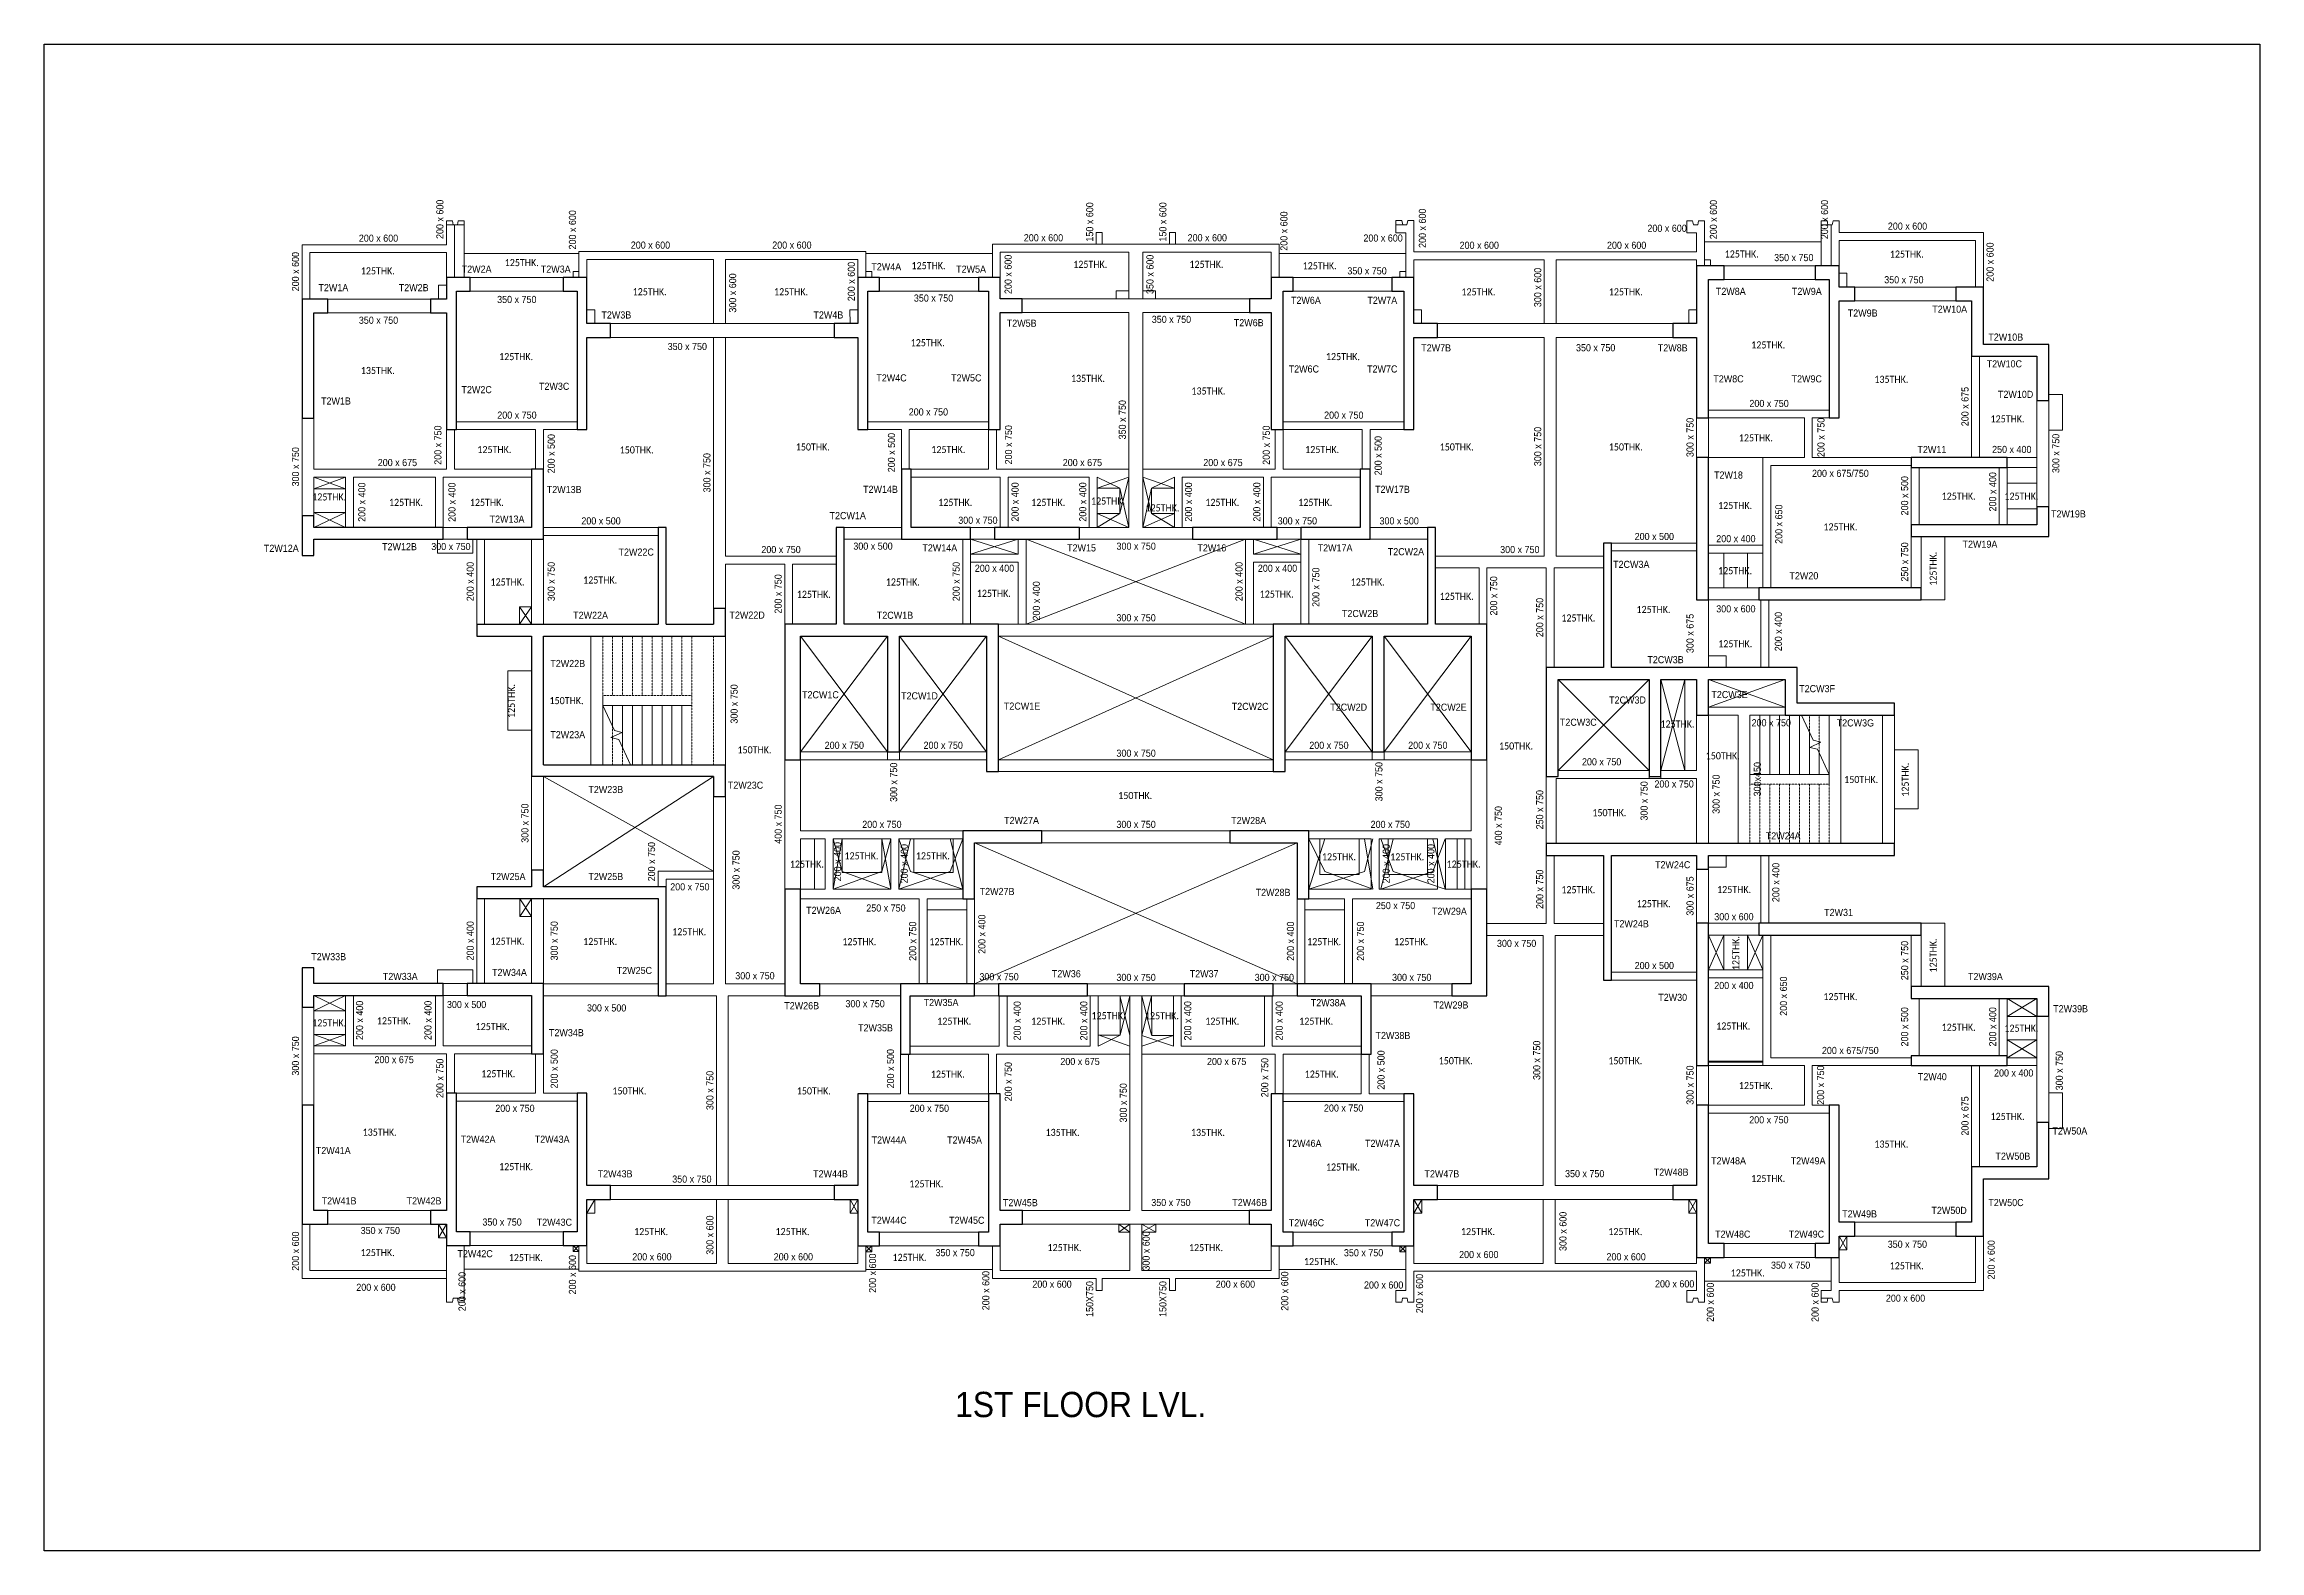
# Model space of a CAD drawing. Header units: millimetres. Extents: x -216021 to 149148, y -29455 to 8641.
# Drawn here: x -136820 to -80821, y -29455 to 8641 of the extents above; entities that cross this region are included whole.
import ezdxf

# ---------------------------------------------------------------- set-up
doc = ezdxf.new("R2010")
doc.units = ezdxf.units.MM
doc.header["$PDMODE"] = 35
doc.linetypes.add('GPL_Overhead', pattern=[4, 2.5, -1.5])
for name, color, linetype, lineweight in [('A-CUTOUT', 8, 'Continuous', 15), ('A-DETL-WIDE', 214, 'Continuous', 50), ('A-FLOR', 2, 'Continuous', 15), ('A-FLOR-IDEN', 11, 'Continuous', 15), ('Boundary', 40, 'Continuous', 30), ('G-ANNO-TEXT', 231, 'Continuous', 5), ('Origin', 40, 'Continuous', 30), ('S-BEAM', 12, 'Continuous', 15), ('S-BEAM-IDEN', 2, 'Continuous', 15), ('S-COL', 113, 'Continuous', 15), ('S-COL-IDEN', 211, 'Continuous', 15), ('S-STRS', 31, 'Continuous', 15), ('S-STRS-MBND', 31, 'GPL_Overhead', 15)]:
    doc.layers.add(name, color=color, linetype=linetype, lineweight=lineweight)
doc.styles.add('Arial', font='arial.ttf', dxfattribs={"width": 0.9, "height": 180})
doc.styles.add('Calibri', font='calibri.ttf', dxfattribs={"width": 0.9, "height": 180})

msp = doc.modelspace()

# ---------------------------------------------------------------- texts
at = {"layer": 'A-FLOR-IDEN', "lineweight": 5, "char_height": 180, "width": 1060.63, "attachment_point": 1, "style": 'Calibri'}
for s, insert in [('125THK.', (-94344, 3428)), ('125THK.', (-90170, 3425)), ('125THK.', (-128820, 3001)), ('125THK.', (-125182, 3210)), ('125THK.', (-114899, 3133)), ('125THK.', (-110812, 3166)), ('125THK.', (-107874, 3166)), ('125THK.', (-105013, 3130)), ('125THK.', (-121949, 2473)), ('125THK.', (-118374, 2473)), ('125THK.', (-100999, 2471)), ('125THK.', (-97274, 2471)), ('125THK.', (-114920, 1184)), ('125THK.', (-93674, 1128)), ('125THK.', (-125324, 833)), ('125THK.', (-104424, 833)), ('135THK.', (-128820, 482)), ('135THK.', (-110869, 282)), ('135THK.', (-90561, 258)), ('135THK.', (-107824, -37)), ('125THK.', (-87624, -742)), ('125THK.', (-125874, -1517)), ('150THK.', (-122276, -1527)), ('150THK.', (-117824, -1452)), ('125THK.', (-114399, -1517)), ('125THK.', (-104949, -1517)), ('150THK.', (-101549, -1452)), ('150THK.', (-97274, -1452)), ('125THK.', (-93986, -1222)), ('125THK.', (-130049, -2716)), ('125THK.', (-88861, -2697)), ('125THK.', (-87274, -2697)), ('125THK.', (-128108, -2854)), ('125THK.', (-126064, -2854)), ('125THK.', (-114224, -2854)), ('125THK.', (-111874, -2854)), ('125THK.', (-110361, -2820)), ('125THK.', (-108986, -2993)), ('125THK.', (-107474, -2854)), ('125THK.', (-105124, -2854)), ('125THK.', (-94511, -2932)), ('125THK.', (-91849, -3472)), ('125THK.', (-125541, -4867)), ('125THK.', (-123199, -4817)), ('125THK.', (-115549, -4867)), ('125THK.', (-103799, -4867)), ('125THK.', (-94511, -4582)), ('125THK.', (-117799, -5179)), ('125THK.', (-113249, -5154)), ('125THK.', (-106099, -5174)), ('125THK.', (-101549, -5229)), ('125THK.', (-96574, -5562)), ('125THK.', (-98474, -5777)), ('125THK.', (-94508, -6429)), ('150THK.', (-124049, -7867)), ('125THK.', (-95968, -8458)), ('150THK.', (-119299, -9112)), ('150THK.', (-100049, -9014)), ('150THK.', (-94824, -9262)), ('150THK.', (-91324, -9862)), ('150THK.', (-109674, -10267)), ('150THK.', (-97690, -10701)), ('125THK.', (-117974, -12002)), ('125THK.', (-116594, -11792)), ('125THK.', (-114789, -11792)), ('125THK.', (-104524, -11817)), ('125THK.', (-102799, -11817)), ('125THK.', (-101374, -12002)), ('125THK.', (-98474, -12649)), ('125THK.', (-94536, -12644)), ('125THK.', (-96570, -13001)), ('125THK.', (-125541, -13952)), ('125THK.', (-123199, -13957)), ('125THK.', (-120949, -13712)), ('125THK.', (-116649, -13962)), ('125THK.', (-114449, -13962)), ('125THK.', (-104899, -13962)), ('125THK.', (-102699, -13962)), ('125THK.', (-91849, -15352)), ('125THK.', (-130049, -16017)), ('125THK.', (-128414, -15964)), ('125THK.', (-125918, -16110)), ('125THK.', (-114249, -15974)), ('125THK.', (-111874, -15974)), ('125THK.', (-110349, -15834)), ('125THK.', (-108999, -15837)), ('125THK.', (-107474, -15974)), ('125THK.', (-105099, -15974)), ('125THK.', (-94558, -16095)), ('125THK.', (-88861, -16127)), ('125THK.', (-87274, -16152)), ('125THK.', (-125776, -17302)), ('125THK.', (-114411, -17312)), ('125THK.', (-104961, -17312)), ('150THK.', (-101574, -16974)), ('150THK.', (-97286, -16974)), ('150THK.', (-122461, -17737)), ('150THK.', (-117799, -17737)), ('125THK.', (-93986, -17602)), ('125THK.', (-87624, -18382)), ('135THK.', (-128774, -18782)), ('135THK.', (-111511, -18787)), ('135THK.', (-107836, -18787)), ('135THK.', (-90561, -19082)), ('125THK.', (-125324, -19652)), ('125THK.', (-114955, -20087)), ('125THK.', (-104424, -19662)), ('125THK.', (-93674, -19952)), ('125THK.', (-128824, -21825)), ('125THK.', (-121911, -21294)), ('125THK.', (-118336, -21294)), ('125THK.', (-111461, -21699)), ('125THK.', (-107886, -21699)), ('125THK.', (-101011, -21294)), ('125THK.', (-97286, -21294)), ('125THK.', (-125079, -21952)), ('125THK.', (-115380, -21947)), ('125THK.', (-104979, -22052)), ('125THK.', (-94192, -22340)), ('125THK.', (-90174, -22160))]:
    msp.add_mtext(s, dxfattribs=dict(at, insert=insert))
at = {"layer": 'A-FLOR-IDEN', "lineweight": 5, "char_height": 180, "width": 1060.63, "attachment_point": 1, "rotation": 90, "style": 'Calibri'}
for insert in [(-89165, -5052), (-125104, -8397), (-89870, -10388), (-94153, -14772), (-89165, -14832)]:
    msp.add_mtext('125THK.', dxfattribs=dict(at, insert=insert))
at = {"layer": 'G-ANNO-TEXT', "color": 7, "lineweight": 13, "char_height": 180, "width": 1702.78, "attachment_point": 1, "style": 'Arial'}
for insert in [(-92137, -2120), (-91887, -16714)]:
    msp.add_mtext('200 x 675/750', dxfattribs=dict(at, insert=insert))
at = {"layer": 'G-ANNO-TEXT', "lineweight": 5, "insert": (-113798, -25438), "char_height": 640, "width": 14123.93, "attachment_point": 1, "style": 'Arial'}
msp.add_mtext('1ST FLOOR LVL.', dxfattribs=at)
at = {"layer": 'S-BEAM-IDEN', "lineweight": 5, "char_height": 180, "attachment_point": 1, "rotation": 90, "style": 'Arial'}
for s, insert, width in [('200 x 600', (-126911, 3717), 1176.08), ('150 x 600', (-110486, 3651), 1176.08), ('150 x 600', (-108636, 3651), 1176.08), ('200 x 600', (-94720, 3711), 1176.08), ('200 x 600', (-91911, 3711), 1176.08), ('200 x 600', (-123561, 3451), 1176.08), ('200 x 600', (-105576, 3420), 1176.08), ('200 x 600', (-102076, 3491), 1176.08), ('200 x 600', (-130561, 2394), 1176.08), ('200 x 600', (-87727, 2636), 1176.08), ('300 x 600', (-119512, 1854), 1176.08), ('200 x 600', (-116511, 2144), 1176.08), ('200 x 600', (-112548, 2325), 1176.08), ('350 x 600', (-108962, 2325), 1176.08), ('300 x 600', (-99161, 1994), 1176.08), ('350 x 750', (-109661, -1351), 1176.08), ('200 x 675', (-88361, -1018), 1176.08), ('200 x 750', (-126961, -1993), 1176.08), ('200 x 750', (-112538, -1984), 1176.08), ('200 x 750', (-106022, -1994), 1176.08), ('300 x 750', (-99161, -2028), 1176.08), ('300 x 750', (-95311, -1798), 1176.08), ('200 x 750', (-92001, -1798), 1176.08), ('300 x 750', (-130561, -2541), 1176.08), ('200 x 500', (-124097, -2210), 1176.08), ('200 x 500', (-115497, -2182), 1176.08), ('200 x 500', (-103195, -2259), 1176.08), ('300 x 750', (-86064, -2203), 1176.08), ('300 x 750', (-120161, -2691), 1176.08), ('200 x 400', (-87661, -3173), 1176.08), ('200 x 400', (-128886, -3436), 1176.08), ('200 x 400', (-126606, -3436), 1176.08), ('200 x 400', (-112373, -3431), 1176.08), ('200 x 400', (-110661, -3431), 1176.08), ('200 x 400', (-107988, -3431), 1176.08), ('200 x 400', (-106261, -3431), 1176.08), ('200 x 500', (-89886, -3273), 1176.08), ('200 x 650', (-93067, -3993), 1176.08), ('200 x 400', (-126146, -5443), 1176.08), ('300 x 750', (-124097, -5443), 1176.08), ('200 x 750', (-113861, -5443), 1176.08), ('200 x 400', (-106711, -5443), 1176.08), ('250 x 750', (-89886, -4948), 1176.08), ('200 x 750', (-118361, -5756), 1176.08), ('200 x 400', (-111833, -5933), 1176.08), ('200 x 750', (-104769, -5587), 1176.08), ('200 x 750', (-100275, -5806), 1176.08), ('200 x 750', (-99111, -6353), 1176.08), ('300 x 675', (-95311, -6756), 1176.08), ('200 x 400', (-93078, -6708), 1176.08), ('300 x 750', (-119474, -8539), 1176.08), ('300 x 750', (-103175, -10504), 1176.08), ('300x450', (-93609, -10379), 1031.77), ('300 x 750', (-115442, -10520), 1176.08), ('300 x 750', (-96472, -10991), 1176.08), ('300 x 750', (-94653, -10820), 1176.08), ('300 x 750', (-124761, -11553), 1176.08), ('400 x 750', (-118361, -11578), 1176.08), ('400 x 750', (-100156, -11618), 1176.08), ('250 x 750', (-99111, -11213), 1176.08), ('200 x 750', (-121561, -12527), 1176.08), ('300 x 750', (-119426, -12738), 1176.08), ('200 x 400', (-116859, -12527), 1176.08), ('200 x 400', (-115174, -12578), 1176.08), ('200 x 400', (-102991, -12578), 1176.08), ('200 x 400', (-101861, -12578), 1176.08), ('200 x 750', (-99111, -13226), 1176.08), ('200 x 400', (-93143, -13053), 1176.08), ('300 x 675', (-95311, -13396), 1176.08), ('200 x 400', (-113211, -14362), 1176.08), ('200 x 400', (-126146, -14528), 1176.08), ('300 x 750', (-124021, -14528), 1176.08), ('200 x 750', (-114961, -14538), 1176.08), ('200 x 400', (-105411, -14538), 1176.08), ('200 x 750', (-103642, -14538), 1176.08), ('250 x 750', (-89886, -15028), 1176.08), ('200 x 650', (-92949, -15928), 1176.08), ('200 x 400', (-128941, -16541), 1176.08), ('200 x 400', (-127213, -16541), 1176.08), ('200 x 400', (-112319, -16551), 1176.08), ('200 x 400', (-110636, -16551), 1176.08), ('200 x 400', (-108008, -16551), 1176.08), ('200 x 400', (-105697, -16551), 1176.08), ('200 x 500', (-89886, -16703), 1176.08), ('200 x 400', (-87661, -16703), 1176.08), ('300 x 750', (-130561, -17441), 1176.08), ('200 x 500', (-124021, -17765), 1176.08), ('200 x 500', (-115521, -17763), 1176.08), ('300 x 750', (-99186, -17551), 1176.08), ('200 x 750', (-126911, -18006), 1176.08), ('300 x 750', (-120086, -18313), 1176.08), ('200 x 750', (-112544, -18091), 1176.08), ('200 x 750', (-106061, -17988), 1176.08), ('200 x 500', (-103122, -17796), 1176.08), ('300 x 750', (-95311, -18178), 1176.08), ('200 x 750', (-92011, -18178), 1176.08), ('300 x 750', (-85976, -17812), 1176.08), ('300 x 750', (-109636, -18626), 1176.08), ('200 x 675', (-88361, -18958), 1176.08), ('300 x 600', (-120086, -21971), 1176.08), ('300 x 600', (-98523, -21877), 1176.08), ('200 x 600', (-130561, -22376), 1176.08), ('300 x 600', (-109059, -22372), 1176.08), ('200 x 600', (-87698, -22596), 1176.08), ('200 x 600', (-123561, -22973), 1176.08), ('200 x 600', (-115975, -22934), 1176.08), ('200 x 600', (-113111, -23375), 1176.08), ('200 x 600', (-126351, -23399), 1176.08), ('150X750', (-110486, -23543), 1089.49), ('150X750', (-108636, -23543), 1089.49), ('200 x 600', (-105556, -23386), 1176.08), ('200 x 600', (-102148, -23449), 1176.08), ('200 x 600', (-94797, -23670), 1176.08), ('200 x 600', (-92150, -23670), 1176.08)]:
    msp.add_mtext(s, dxfattribs=dict(at, insert=insert, width=width))
at = {"layer": 'S-BEAM-IDEN', "lineweight": 5, "char_height": 180, "width": 1176.08, "attachment_point": 1, "style": 'Arial'}
for s, insert in [('200 x 600', (-96298, 4078)), ('200 x 600', (-90220, 4133)), ('200 x 600', (-128870, 3828)), ('200 x 600', (-121995, 3653)), ('200 x 600', (-118420, 3653)), ('200 x 600', (-112061, 3838)), ('200 x 600', (-107920, 3838)), ('200 x 600', (-103476, 3831)), ('200 x 600', (-101045, 3648)), ('200 x 600', (-97320, 3648)), ('350 x 750', (-103882, 3001)), ('350 x 750', (-93095, 3336)), ('350 x 750', (-125374, 2278)), ('350 x 750', (-114840, 2313)), ('350 x 750', (-90312, 2776)), ('350 x 750', (-128870, 1752)), ('350 x 750', (-108826, 1774)), ('350 x 750', (-121064, 1088)), ('350 x 750', (-98103, 1057)), ('200 x 750', (-93720, -352)), ('200 x 750', (-125370, -647)), ('200 x 750', (-114970, -567)), ('200 x 750', (-104470, -647)), ('250 x 400', (-87585, -1515)), ('200 x 675', (-128392, -1847)), ('200 x 675', (-111077, -1847)), ('200 x 675', (-107524, -1847)), ('200 x 500', (-123245, -3322)), ('300 x 750', (-113718, -3306)), ('300 x 750', (-105643, -3322)), ('300 x 500', (-103070, -3322)), ('200 x 500', (-96620, -3717)), ('200 x 400', (-94558, -3772)), ('300 x 750', (-127039, -3970)), ('200 x 750', (-118695, -4047)), ('300 x 500', (-116370, -3961)), ('300 x 750', (-109718, -3961)), ('300 x 750', (-100020, -4047)), ('200 x 400', (-113299, -4521)), ('200 x 400', (-106145, -4521)), ('300 x 600', (-94558, -5546)), ('300 x 750', (-109720, -5772)), ('200 x 750', (-93664, -8427)), ('200 x 750', (-117095, -8997)), ('200 x 750', (-114595, -8997)), ('300 x 750', (-109720, -9197)), ('200 x 750', (-104845, -8997)), ('200 x 750', (-102345, -8997)), ('200 x 750', (-97952, -9415)), ('200 x 750', (-96120, -9975)), ('200 x 750', (-116145, -10997)), ('300 x 750', (-109720, -10997)), ('200 x 750', (-103295, -10997)), ('200 x 750', (-120999, -12576)), ('250 x 750', (-116043, -13112)), ('250 x 750', (-103162, -13051)), ('300 x 600', (-94608, -13332)), ('300 x 750', (-100101, -14007)), ('300 x 750', (-119354, -14825)), ('300 x 750', (-113184, -14850)), ('300 x 750', (-109720, -14867)), ('300 x 750', (-106225, -14867)), ('300 x 750', (-102753, -14867)), ('200 x 500', (-96620, -14567)), ('200 x 400', (-94608, -15071)), ('300 x 500', (-126643, -15553)), ('300 x 500', (-123103, -15639)), ('300 x 750', (-116570, -15532)), ('200 x 675', (-128475, -16946)), ('200 x 675', (-111137, -16994)), ('200 x 675', (-107431, -16994)), ('200 x 400', (-87536, -17284)), ('200 x 750', (-125421, -18177)), ('200 x 750', (-114945, -18177)), ('200 x 750', (-104474, -18171)), ('200 x 750', (-93724, -18468)), ('350 x 750', (-120948, -19967)), ('350 x 750', (-98380, -19830)), ('350 x 750', (-108839, -20560)), ('350 x 750', (-128824, -21268)), ('350 x 750', (-125746, -21054)), ('350 x 750', (-114294, -21827)), ('350 x 750', (-103969, -21830)), ('350 x 750', (-90224, -21615)), ('200 x 600', (-121958, -21932)), ('200 x 600', (-118383, -21932)), ('200 x 600', (-101058, -21876)), ('200 x 600', (-97333, -21932)), ('350 x 750', (-93175, -22145)), ('200 x 600', (-128934, -22705)), ('200 x 600', (-111845, -22625)), ('200 x 600', (-107209, -22625)), ('200 x 600', (-103462, -22646)), ('200 x 600', (-96106, -22617)), ('200 x 600', (-90270, -22979))]:
    msp.add_mtext(s, dxfattribs=dict(at, insert=insert))
at = {"layer": 'S-COL-IDEN', "lineweight": 5, "char_height": 180, "attachment_point": 1, "style": 'Arial'}
for s, insert, width in [('T2W2A', (-126269, 3044), 923.54), ('T2W3A', (-124270, 3044), 923.54), ('T2W4A', (-115915, 3105), 923.54), ('T2W5A', (-113771, 3043), 923.54), ('T2W1A', (-129891, 2576), 923.54), ('T2W2B', (-127861, 2576), 923.54), ('T2W6A', (-105308, 2256), 923.54), ('T2W7A', (-103377, 2256), 923.54), ('T2W8A', (-94568, 2482), 923.54), ('T2W9A', (-92646, 2482), 923.54), ('T2W3B', (-122738, 1886), 923.54), ('T2W4B', (-117379, 1886), 923.54), ('T2W6B', (-106753, 1690), 923.54), ('T2W9B', (-91234, 1934), 923.54), ('T2W10A', (-89097, 2033), 1075.06), ('T2W5B', (-112492, 1676), 923.54), ('T2W10B', (-87680, 1326), 1075.06), ('T2W7B', (-102016, 1053), 923.54), ('T2W8B', (-96035, 1053), 923.54), ('T2W10C', (-87722, 649), 1089.49), ('T2W3C', (-124316, 82), 937.97), ('T2W4C', (-115789, 294), 937.97), ('T2W5C', (-113898, 294), 937.97), ('T2W6C', (-105366, 520), 937.97), ('T2W7C', (-103384, 520), 937.97), ('T2W8C', (-94632, 270), 937.97), ('T2W9C', (-92653, 270), 937.97), ('T2W1B', (-129825, -291), 923.54), ('T2W2C', (-126275, -3), 937.97), ('T2W10D', (-87437, -122), 1089.49), ('T2W11', (-89472, -1519), 894.68), ('T2W18', (-94614, -2163), 894.68), ('T2W13B', (-124120, -2529), 1075.06), ('T2W14B', (-116124, -2524), 1075.06), ('T2W17B', (-103183, -2524), 1075.06), ('T2W13A', (-125564, -3277), 1075.06), ('T2CW1A', (-116971, -3189), 1118.35), ('T2W19B', (-86096, -3146), 1075.06), ('T2W19A', (-88332, -3912), 1075.06), ('T2W12A', (-131270, -4015), 1075.06), ('T2W12B', (-128282, -3974), 1075.06), ('T2W22C', (-122305, -4111), 1089.49), ('T2W14A', (-114625, -4005), 1075.06), ('T2W15', (-110967, -4005), 894.68), ('T2W16', (-107673, -4005), 894.68), ('T2W17A', (-104633, -4005), 1075.06), ('T2CW2A', (-102861, -4101), 1118.35), ('T2CW3A', (-97165, -4422), 1118.35), ('T2W20', (-92707, -4709), 894.68), ('T2W22A', (-123452, -5709), 1075.06), ('T2W22D', (-119501, -5704), 1089.49), ('T2CW1B', (-115776, -5709), 1118.35), ('T2CW2B', (-104019, -5665), 1118.35), ('T2W22B', (-124030, -6928), 1075.06), ('T2CW3B', (-96299, -6832), 1118.35), ('T2CW1C', (-117667, -7719), 1132.78), ('T2CW1D', (-115163, -7746), 1132.78), ('T2CW3E', (-94681, -7714), 1118.35), ('T2CW3F', (-92461, -7564), 1103.92), ('T2CW1E', (-112564, -8006), 1118.35), ('T2CW2C', (-106805, -8013), 1132.78), ('T2CW2D', (-104314, -8033), 1132.78), ('T2CW2E', (-101785, -8033), 1118.35), ('T2CW3D', (-97266, -7852), 1132.78), ('T2W23A', (-124030, -8729), 1075.06), ('T2CW3C', (-98510, -8414), 1132.78), ('T2CW3G', (-91513, -8431), 1147.21), ('T2W23C', (-119541, -10006), 1089.49), ('T2W23B', (-123068, -10116), 1075.06), ('T2W27A', (-112558, -10897), 1075.06), ('T2W28A', (-106818, -10899), 1075.06), ('T2W24A', (-93306, -11288), 1075.06), ('T2W25A', (-125537, -12316), 1075.06), ('T2W25B', (-123068, -12316), 1075.06), ('T2W24C', (-96105, -12018), 1089.49), ('T2W27B', (-113177, -12693), 1075.06), ('T2W28B', (-106201, -12717), 1075.06), ('T2W26A', (-117563, -13172), 1075.06), ('T2W29A', (-101743, -13192), 1075.06), ('T2W31', (-91831, -13224), 894.68), ('T2W24B', (-97143, -13511), 1075.06), ('T2W33B', (-130072, -14343), 1075.06), ('T2W33A', (-128263, -14843), 1075.06), ('T2W34A', (-125502, -14741), 1075.06), ('T2W25C', (-122351, -14692), 1089.49), ('T2W36', (-111351, -14774), 894.68), ('T2W37', (-107867, -14774), 894.68), ('T2W39A', (-88195, -14845), 1075.06), ('T2W26B', (-118116, -15583), 1075.06), ('T2W35A', (-114593, -15501), 1075.06), ('T2W38A', (-104807, -15507), 1075.06), ('T2W29B', (-101703, -15564), 1075.06), ('T2W30', (-96024, -15372), 894.68), ('T2W39B', (-86041, -15659), 1075.06), ('T2W35B', (-116250, -16142), 1075.06), ('T2W34B', (-124064, -16265), 1075.06), ('T2W38B', (-103170, -16336), 1075.06), ('T2W40', (-89461, -17377), 894.68), ('T2W42A', (-126296, -18960), 1075.06), ('T2W43A', (-124424, -18960), 1075.06), ('T2W44A', (-115909, -18979), 1075.06), ('T2W45A', (-113999, -18979), 1075.06), ('T2W50A', (-86060, -18751), 1075.06), ('T2W41A', (-129957, -19247), 1075.06), ('T2W46A', (-105416, -19064), 1075.06), ('T2W47A', (-103437, -19064), 1075.06), ('T2W48A', (-94687, -19504), 1075.06), ('T2W49A', (-92676, -19504), 1075.06), ('T2W50B', (-87500, -19389), 1075.06), ('T2W43B', (-122833, -19834), 1075.06), ('T2W44B', (-117387, -19834), 1075.06), ('T2W47B', (-101933, -19834), 1075.06), ('T2W48B', (-96138, -19791), 1075.06), ('T2W41B', (-129809, -20518), 1075.06), ('T2W42B', (-127662, -20518), 1075.06), ('T2W45B', (-112589, -20564), 1075.06), ('T2W46B', (-106792, -20558), 1075.06), ('T2W50C', (-87681, -20561), 1089.49), ('T2W43C', (-124374, -21058), 1089.49), ('T2W44C', (-115915, -21009), 1089.49), ('T2W45C', (-113949, -21009), 1089.49), ('T2W46C', (-105363, -21072), 1089.49), ('T2W47C', (-103441, -21072), 1089.49), ('T2W49B', (-91374, -20848), 1075.06), ('T2W50D', (-89118, -20759), 1089.49), ('T2W48C', (-94587, -21360), 1089.49), ('T2W49C', (-92724, -21360), 1089.49), ('T2W42C', (-126377, -21854), 1089.49)]:
    msp.add_mtext(s, dxfattribs=dict(at, insert=insert, width=width))

# ---------------------------------------------------------------- linework, layer by layer
at = {"layer": 'A-CUTOUT', "lineweight": 5}
for p, q in [((-130005, -2598), (-129205, -2303)), ((-129205, -2598), (-130005, -2303)), ((-110205, -2303), (-109630, -2583)), ((-109405, -2303), (-110205, -2583)), ((-109630, -3228), (-109405, -2303)), ((-109630, -2583), (-109405, -3578)), ((-108830, -3228), (-109055, -2303)), ((-109055, -2303), (-108255, -2581)), ((-108830, -2581), (-109055, -3578)), ((-108255, -2303), (-108830, -2581)), ((-130005, -3578), (-129205, -3198)), ((-129205, -3578), (-130005, -3198)), ((-109405, -3578), (-110205, -3228)), ((-110205, -3578), (-109630, -3228)), ((-109055, -3578), (-108255, -3228)), ((-108255, -3578), (-108830, -3228)), ((-113405, -3878), (-112205, -4253)), ((-112205, -3878), (-113405, -4254)), ((-112005, -3878), (-106455, -6028)), ((-106455, -3878), (-112005, -6028)), ((-106255, -4253), (-105055, -3878)), ((-105055, -4253), (-106255, -3878)), ((-124805, -6028), (-124505, -5588)), ((-124805, -5588), (-124505, -6028)), ((-117705, -6328), (-115505, -9253)), ((-117705, -9253), (-115505, -6328)), ((-115205, -6328), (-113005, -9253)), ((-115205, -9253), (-113005, -6328)), ((-112705, -6328), (-105755, -9453)), ((-105755, -6328), (-112705, -9453)), ((-105455, -6328), (-103255, -9253)), ((-105455, -9253), (-103255, -6328)), ((-102955, -6328), (-100755, -9253)), ((-102955, -9253), (-100755, -6328)), ((-98555, -7423), (-96255, -9723)), ((-98555, -9723), (-96255, -7423)), ((-95955, -7423), (-95355, -9723)), ((-95955, -9723), (-95355, -7423)), ((-94755, -7423), (-92815, -8123)), ((-94755, -8123), (-92815, -7423)), ((-124205, -9878), (-119905, -12273)), ((-119905, -9878), (-124205, -12663)), ((-116650, -12278), (-116880, -11453)), ((-116650, -11453), (-116880, -12723)), ((-115650, -11453), (-115420, -12723)), ((-115420, -11453), (-115650, -12278)), ((-114925, -12278), (-115220, -11453)), ((-114925, -11453), (-115220, -12723)), ((-113925, -12278), (-113605, -11453)), ((-113925, -11453), (-113605, -12723)), ((-113305, -11553), (-105155, -15123)), ((-105155, -11553), (-113305, -15123)), ((-104450, -12278), (-104855, -11453)), ((-104450, -11453), (-104855, -12723)), ((-103240, -12723), (-103450, -11453)), ((-103240, -11453), (-103450, -12278)), ((-103040, -11453), (-102725, -12278)), ((-102725, -11453), (-103040, -12723)), ((-101725, -12278), (-101410, -11453)), ((-101725, -11453), (-101410, -12723)), ((-115650, -12278), (-116880, -12723)), ((-116650, -12278), (-115420, -12723)), ((-113925, -12278), (-115220, -12723)), ((-114925, -12278), (-113605, -12723)), ((-104855, -12723), (-103450, -12278)), ((-104450, -12278), (-103240, -12723)), ((-103040, -12723), (-101725, -12278)), ((-102725, -12278), (-101410, -12723)), ((-124804, -13413), (-124505, -12973)), ((-124804, -12973), (-124505, -13413)), ((-94370, -14768), (-94755, -13888)), ((-94370, -13888), (-94755, -14768)), ((-93765, -14768), (-93380, -13888)), ((-93765, -13888), (-93380, -14768)), ((-130005, -15803), (-129205, -15413)), ((-129205, -15803), (-130005, -15413)), ((-109630, -15423), (-109379, -16418)), ((-109629, -16418), (-109380, -15423)), ((-108830, -16418), (-109080, -15423)), ((-108830, -15423), (-109079, -16423)), ((-87205, -15943), (-86455, -15488)), ((-86455, -15943), (-87205, -15488)), ((-130005, -16403), (-129205, -16688)), ((-129205, -16403), (-130005, -16688)), ((-110180, -16413), (-109379, -16693)), ((-109629, -16418), (-110179, -16693)), ((-108279, -16698), (-109079, -16423)), ((-108279, -16423), (-109079, -16698)), ((-87205, -16534), (-86455, -16988)), ((-86455, -16534), (-87205, -16988)), ((-122904, -20573), (-123104, -20923)), ((-116255, -20923), (-116454, -20573)), ((-116255, -20573), (-116454, -20923)), ((-102004, -20922), (-102204, -20573)), ((-102204, -20922), (-102004, -20573)), ((-95055, -20923), (-95255, -20573)), ((-95055, -20573), (-95255, -20923)), ((-126655, -21546), (-126854, -21201)), ((-126854, -21546), (-126655, -21201)), ((-109380, -21398), (-109655, -21198)), ((-109379, -21198), (-109655, -21398)), ((-108728, -21398), (-109080, -21198)), ((-109080, -21398), (-108728, -21198)), ((-123305, -21889), (-123453, -21739)), ((-123305, -21739), (-123453, -21889)), ((-116054, -21899), (-115904, -21749)), ((-116054, -21749), (-115904, -21899)), ((-102405, -21898), (-102554, -21748)), ((-102405, -21748), (-102554, -21898)), ((-91255, -21848), (-91455, -21498)), ((-91255, -21498), (-91455, -21848)), ((-94703, -22187), (-94853, -22038)), ((-94703, -22038), (-94853, -22187))]:
    msp.add_line(p, q, dxfattribs=at)
at = {"layer": 'A-DETL-WIDE'}
msp.add_line((-93380, -17088), (-94755, -17088), dxfattribs=at)
at = {"layer": 'A-FLOR'}
for p, q in [((-126505, 4177), (-126655, 4177)), ((-126655, 4177), (-126655, 4072)), ((-126655, 4072), (-126484, 4072)), ((-126484, 4072), (-126505, 4177)), ((-126455, 4072), (-126455, 2747)), ((-126455, 4072), (-126205, 4072)), ((-126355, 4177), (-126376, 4072)), ((-126205, 4177), (-126355, 4177)), ((-126205, 2747), (-126205, 4177)), ((-102505, 4182), (-102655, 4182)), ((-102655, 4182), (-102655, 4072)), ((-102655, 4072), (-102483, 4072)), ((-102483, 4072), (-102505, 4182)), ((-102355, 4182), (-102377, 4072)), ((-102205, 4182), (-102355, 4182)), ((-102205, 4072), (-102205, 4182)), ((-95155, 4177), (-95305, 4177)), ((-95305, 4177), (-95305, 4072)), ((-95134, 4072), (-95155, 4177)), ((-95005, 4177), (-95026, 4072)), ((-94855, 4177), (-95005, 4177)), ((-94855, 4072), (-94855, 4177)), ((-91905, 4177), (-91905, 3042)), ((-91755, 4177), (-91905, 4177)), ((-91905, 4072), (-91655, 4072)), ((-91734, 4072), (-91755, 4177)), ((-91655, 3042), (-91655, 4072)), ((-91605, 4177), (-91626, 4072)), ((-91455, 4177), (-91605, 4177)), ((-91455, 4072), (-91455, 4177)), ((-91905, 3642), (-94855, 3642)), ((-123305, 3347), (-126205, 3347)), ((-123455, 2747), (-123455, 2896)), ((-123455, 2896), (-123305, 2896)), ((-112855, 3347), (-116055, 3347)), ((-116055, 2897), (-115905, 2897)), ((-115905, 2897), (-115905, 2747)), ((-102405, 3347), (-105605, 3347)), ((-102555, 2747), (-102555, 2897)), ((-102555, 2897), (-102405, 2897)), ((-102405, 2897), (-102405, 2747)), ((-94855, 3193), (-94705, 3193)), ((-94705, 3043), (-94855, 3043)), ((-94705, 3193), (-94705, 3043)), ((-91455, 2853), (-91255, 2853)), ((-91255, 2853), (-91255, 2503)), ((-126855, 2197), (-126855, 2547)), ((-126855, 2547), (-126655, 2547)), ((-126655, 2547), (-126655, 2197)), ((-109730, 2207), (-109730, 2407)), ((-109730, 2407), (-109405, 2407)), ((-109055, 2407), (-108730, 2407)), ((-108730, 2407), (-108730, 2207)), ((-91255, 2503), (-91455, 2503)), ((-123105, 1922), (-122905, 1922)), ((-122905, 1922), (-122905, 1577)), ((-116454, 1577), (-116455, 1927)), ((-116455, 1927), (-116255, 1927)), ((-102205, 1927), (-102005, 1927)), ((-102005, 1927), (-102005, 1577)), ((-95255, 1927), (-95055, 1927)), ((-95255, 1577), (-95255, 1927)), ((-95055, 1927), (-95055, 1577)), ((-95055, 1577), (-95255, 1577)), ((-88105, 752), (-88105, 752)), ((-85805, -218), (-86155, -218)), ((-85805, -1118), (-85805, -218)), ((-86155, -1118), (-85805, -1118)), ((-114905, -2103), (-112955, -2103)), ((-112755, -2103), (-109405, -2103)), ((-109055, -2103), (-105705, -2103)), ((-105505, -2103), (-103555, -2103)), ((-94755, -1808), (-93380, -1808)), ((-89630, -3508), (-89630, -2058)), ((-129205, -2598), (-130005, -2598)), ((-109630, -2583), (-110205, -2583)), ((-109630, -3228), (-109630, -2583)), ((-108255, -2581), (-108830, -2581)), ((-108830, -2581), (-108830, -3228)), ((-86455, -2458), (-87205, -2458)), ((-130005, -3198), (-129205, -3198)), ((-110205, -3228), (-109630, -3228)), ((-108830, -3228), (-108255, -3228)), ((-108255, -3228), (-108255, -3578)), ((-87205, -3108), (-86455, -3108)), ((-126885, -3878), (-126885, -4228)), ((-125985, -4228), (-125985, -3878)), ((-88780, -5408), (-88780, -3808)), ((-126885, -4228), (-125985, -4228)), ((-94370, -4228), (-94370, -5108)), ((-93765, -5108), (-93765, -4228)), ((-124805, -6028), (-124805, -5588)), ((-124805, -5588), (-124505, -5588)), ((-89380, -5408), (-88780, -5408)), ((-124505, -7203), (-125105, -7203)), ((-125105, -7203), (-125105, -8703)), ((-124505, -7203), (-125105, -7203)), ((-125105, -7203), (-125105, -8703)), ((-124505, -8703), (-124505, -7203)), ((-95055, -7123), (-95055, -7123)), ((-94755, -6823), (-94305, -6823)), ((-94305, -7123), (-94755, -7123)), ((-94305, -6823), (-94305, -7123)), ((-95355, -7423), (-95355, -9723)), ((-90355, -8323), (-91405, -8323)), ((-125105, -8703), (-124505, -8703)), ((-125105, -8703), (-124505, -8703)), ((-115205, -9453), (-115505, -9453)), ((-102955, -9453), (-103255, -9453)), ((-100355, -9453), (-100355, -12723)), ((-89455, -9198), (-90055, -9198)), ((-89455, -9198), (-90055, -9198)), ((-89455, -10698), (-89455, -9198)), ((-89455, -10698), (-89455, -9198)), ((-124205, -9578), (-124205, -9578)), ((-124205, -9578), (-123005, -9578)), ((-95955, -9923), (-96255, -9923)), ((-90055, -10698), (-89455, -10698)), ((-90055, -10698), (-89455, -10698)), ((-117355, -12723), (-117355, -11453)), ((-116650, -11453), (-116650, -12303)), ((-115650, -12303), (-115650, -11453)), ((-114845, -11453), (-114845, -12303)), ((-113845, -12303), (-113845, -11453)), ((-104580, -11453), (-104580, -12353)), ((-103580, -12353), (-103580, -11453)), ((-102855, -11453), (-102855, -12353)), ((-101855, -12353), (-101855, -11453)), ((-101105, -11453), (-101105, -11453)), ((-101105, -11453), (-100909, -11453)), ((-101105, -12723), (-101105, -11453)), ((-100909, -11453), (-100909, -12723)), ((-116650, -12303), (-115650, -12303)), ((-114845, -12303), (-113845, -12303)), ((-98855, -13598), (-98855, -11873)), ((-95055, -13588), (-95055, -12223)), ((-94304, -12173), (-94755, -12173)), ((-94305, -11873), (-94304, -12173)), ((-104580, -12353), (-103580, -12353)), ((-102855, -12353), (-101855, -12353)), ((-124804, -13413), (-124804, -12973)), ((-124804, -12973), (-124505, -12973)), ((-124505, -13413), (-124804, -13413)), ((-114504, -13249), (-114504, -12974)), ((-114504, -12974), (-113505, -12974)), ((-113505, -13249), (-114504, -13249)), ((-104954, -13248), (-104954, -12973)), ((-104954, -12973), (-103955, -12973)), ((-103955, -13248), (-104954, -13248)), ((-94370, -13888), (-94370, -14768)), ((-93765, -14768), (-93765, -13888)), ((-88780, -13588), (-89380, -13588)), ((-88780, -15188), (-88780, -13588)), ((-125985, -14763), (-126885, -14763)), ((-126885, -14763), (-126885, -15113)), ((-125985, -15113), (-125985, -14763)), ((-93707, -14968), (-94755, -14968)), ((-93380, -14968), (-93702, -14968)), ((-109629, -16418), (-109629, -15423)), ((-108830, -15423), (-108830, -15923)), ((-129205, -15803), (-130005, -15803)), ((-108830, -15923), (-108829, -15923)), ((-108829, -15923), (-108829, -16423)), ((-86455, -15943), (-87205, -15943)), ((-130005, -16403), (-129205, -16403)), ((-110180, -16418), (-109629, -16418)), ((-108829, -16423), (-108280, -16423)), ((-87205, -16534), (-86455, -16534)), ((-126655, -16888), (-130005, -16888)), ((-124505, -16888), (-126455, -16888)), ((-112955, -16898), (-114930, -16898)), ((-109380, -16898), (-112755, -16898)), ((-105705, -16898), (-109080, -16898)), ((-103530, -16898), (-105505, -16898)), ((-93380, -17188), (-94755, -17188)), ((-89630, -16938), (-89630, -16938)), ((-88105, -17188), (-88105, -17188)), ((-85805, -17878), (-86155, -17878)), ((-85805, -18778), (-85805, -17878)), ((-86155, -18778), (-85805, -18778)), ((-123104, -20923), (-123104, -20573)), ((-122904, -20573), (-122904, -20923)), ((-116454, -20923), (-116454, -20573)), ((-116454, -20573), (-116255, -20573)), ((-102204, -20922), (-102204, -20573)), ((-102004, -20573), (-102004, -20922)), ((-95255, -20923), (-95255, -20573)), ((-126854, -21546), (-126854, -21201)), ((-126854, -21201), (-126655, -21201)), ((-122904, -20923), (-123104, -20923)), ((-116255, -20923), (-116454, -20923)), ((-109655, -21398), (-109655, -21198)), ((-108728, -21198), (-108728, -21398)), ((-102004, -20922), (-102204, -20922)), ((-95055, -20923), (-95255, -20923)), ((-126655, -21546), (-126854, -21546)), ((-126205, -23073), (-126205, -21738)), ((-123453, -21889), (-123453, -21739)), ((-123453, -21739), (-123305, -21739)), ((-116054, -21899), (-116054, -21749)), ((-116054, -21749), (-115904, -21749)), ((-115904, -21749), (-115904, -21899)), ((-109380, -21398), (-109655, -21398)), ((-108728, -21398), (-109080, -21398)), ((-102554, -21898), (-102554, -21748)), ((-102554, -21748), (-102405, -21748)), ((-91255, -21498), (-91255, -21848)), ((-126205, -22338), (-123305, -22338)), ((-123305, -21889), (-123453, -21889)), ((-116055, -22348), (-112855, -22348)), ((-115904, -21899), (-116054, -21899)), ((-105605, -22348), (-102405, -22348)), ((-102405, -21898), (-102554, -21898)), ((-94853, -22187), (-94853, -22038)), ((-94703, -22187), (-94853, -22187)), ((-94703, -22038), (-94703, -22187)), ((-91255, -21848), (-91455, -21848)), ((-94855, -22638), (-91655, -22638)), ((-126655, -23073), (-126655, -23173)), ((-126655, -23173), (-126505, -23173)), ((-126505, -23173), (-126485, -23073)), ((-126455, -23073), (-126205, -23073)), ((-126375, -23073), (-126355, -23173)), ((-126355, -23173), (-126205, -23173)), ((-126205, -23173), (-126205, -23073)), ((-102655, -23073), (-102655, -23173)), ((-102655, -23173), (-102505, -23173)), ((-102505, -23173), (-102485, -23073)), ((-102375, -23073), (-102355, -23173)), ((-102355, -23173), (-102205, -23173)), ((-102205, -23173), (-102205, -23073)), ((-95305, -23073), (-95305, -23173)), ((-95305, -23173), (-95155, -23173)), ((-95155, -23173), (-95135, -23073)), ((-95025, -23073), (-95005, -23173)), ((-95005, -23173), (-94855, -23173)), ((-94855, -23173), (-94855, -23073)), ((-91735, -23073), (-91905, -23073)), ((-91905, -23073), (-91905, -23173)), ((-91905, -23173), (-91755, -23173)), ((-91755, -23173), (-91735, -23073)), ((-91625, -23073), (-91605, -23173)), ((-91605, -23173), (-91455, -23173)), ((-91455, -23173), (-91455, -23073))]:
    msp.add_line(p, q, dxfattribs=at)
at = {"layer": 'Boundary'}
msp.add_lwpolyline([(-136820, 8641), (-80821, 8641), (-80821, -29455), (-136820, -29455)], close=True, dxfattribs=at)
at = {"layer": 'Origin'}
msp.add_point((-105455, -6328), dxfattribs=at)
at = {"layer": 'S-BEAM'}
for p, q in [((-126655, 4072), (-126455, 4072)), ((-126655, 4072), (-126655, 3572)), ((-126455, 2747), (-126455, 4072)), ((-102655, 3872), (-102655, 4072)), ((-102405, 4072), (-102655, 4072)), ((-102405, 4072), (-102377, 4072)), ((-102205, 3392), (-102205, 4072)), ((-95305, 3872), (-95305, 4072)), ((-95055, 4072), (-95134, 4072)), ((-95055, 4072), (-95026, 4072)), ((-94855, 3042), (-94855, 4072)), ((-91655, 4072), (-91626, 4072)), ((-91655, 4072), (-91655, 3042)), ((-91455, 3877), (-91455, 4072)), ((-130305, 3572), (-130105, 3572)), ((-130305, 3572), (-130305, 2197)), ((-126655, 3572), (-130105, 3572)), ((-130105, 2197), (-130105, 3372)), ((-130105, 3372), (-126655, 3372)), ((-126655, 3372), (-126655, 2747)), ((-123305, 3397), (-123105, 3397)), ((-123305, 3397), (-123305, 2747)), ((-119905, 3397), (-123105, 3397)), ((-119905, 3397), (-119605, 3397)), ((-116255, 3397), (-119605, 3397)), ((-116255, 3397), (-116055, 3397)), ((-116055, 2747), (-116055, 3397)), ((-112855, 3582), (-112655, 3582)), ((-112855, 3582), (-112855, 2747)), ((-109405, 3582), (-112655, 3582)), ((-112655, 2747), (-112655, 3382)), ((-112655, 3382), (-109405, 3382)), ((-110230, 3877), (-110080, 3877)), ((-110230, 3877), (-110230, 3582)), ((-110080, 3582), (-110230, 3582)), ((-110080, 3582), (-110080, 3877)), ((-109405, 3582), (-109055, 3582)), ((-109405, 3382), (-109405, 2407)), ((-105805, 3582), (-109055, 3582)), ((-109055, 2407), (-109055, 3382)), ((-109055, 3382), (-105805, 3382)), ((-108380, 3877), (-108230, 3877)), ((-108380, 3877), (-108380, 3582)), ((-108230, 3582), (-108380, 3582)), ((-108230, 3582), (-108230, 3877)), ((-105805, 3582), (-105605, 3582)), ((-105805, 3382), (-105805, 2747)), ((-105605, 2747), (-105605, 3582)), ((-102655, 3872), (-102405, 3872)), ((-102405, 3872), (-102405, 2747)), ((-98905, 3392), (-102205, 3392)), ((-98905, 3392), (-98605, 3392)), ((-95055, 3392), (-98605, 3392)), ((-95305, 3872), (-95055, 3872)), ((-95055, 3872), (-95055, 3392)), ((-88005, 3877), (-91455, 3877)), ((-91455, 3042), (-91455, 3677)), ((-91455, 3677), (-88005, 3677)), ((-88005, 3877), (-87805, 3877)), ((-88005, 3677), (-88005, 2502)), ((-87805, 2502), (-87805, 3877)), ((-123105, 2747), (-123105, 3197)), ((-123105, 3197), (-119905, 3197)), ((-119905, 3197), (-119905, 1577)), ((-119605, 1577), (-119605, 3197)), ((-119605, 3197), (-116255, 3197)), ((-116255, 3197), (-116255, 2747)), ((-102205, 2747), (-102205, 3192)), ((-102205, 3192), (-98905, 3192)), ((-98905, 3192), (-98905, 1577)), ((-98605, 1577), (-98605, 3192)), ((-98605, 3192), (-95055, 3192)), ((-95055, 3192), (-95055, 3042)), ((-92055, 3042), (-94354, 3042)), ((-123705, 2747), (-126054, 2747)), ((-126054, 2397), (-123705, 2397)), ((-113205, 2747), (-115704, 2747)), ((-115704, 2397), (-113205, 2397)), ((-109405, 2407), (-109405, 2207)), ((-109055, 2207), (-109055, 2407)), ((-102755, 2747), (-105255, 2747)), ((-105254, 2397), (-102755, 2397)), ((-94354, 2692), (-92055, 2692)), ((-88505, 2502), (-91054, 2502)), ((-127055, 2197), (-129655, 2197)), ((-129654, 1847), (-127055, 1847)), ((-106355, 2207), (-112105, 2207)), ((-112104, 1857), (-109405, 1857)), ((-109405, 1857), (-109405, -2103)), ((-109055, 1857), (-106355, 1857)), ((-109055, -2103), (-109055, 1857)), ((-91054, 2152), (-88505, 2152)), ((-116855, 1577), (-122505, 1577)), ((-122504, 1227), (-119905, 1227)), ((-119905, 1227), (-119605, 1227)), ((-119905, 1227), (-119605, 1227)), ((-119905, 1227), (-119905, -5628)), ((-119605, 1227), (-116855, 1227)), ((-119605, -4303), (-119605, 1227)), ((-95655, 1577), (-101605, 1577)), ((-101604, 1227), (-98905, 1227)), ((-98905, 1227), (-98905, -4303)), ((-98605, 1227), (-95655, 1227)), ((-98605, -4303), (-98605, 1227)), ((-88105, -1808), (-88105, 752)), ((-87905, -1808), (-87905, 752)), ((-86455, -368), (-86455, -3058)), ((-86155, -3058), (-86155, -368)), ((-130305, -813), (-130305, -3288)), ((-130005, -2103), (-130005, -813)), ((-126655, -1103), (-126655, -2103)), ((-126455, -2103), (-126455, -1103)), ((-123355, -903), (-126405, -903)), ((-126404, -1103), (-124405, -1103)), ((-124405, -1103), (-124405, -2103)), ((-124205, -2103), (-124205, -1103)), ((-124205, -1103), (-123355, -1103)), ((-112955, -903), (-116005, -903)), ((-116004, -1103), (-115155, -1103)), ((-115155, -1103), (-115155, -2103)), ((-114955, -1103), (-112955, -1103)), ((-114955, -2103), (-114955, -1103)), ((-112955, -1103), (-112955, -2103)), ((-112755, -2103), (-112755, -1103)), ((-105705, -1103), (-105705, -2103)), ((-102455, -903), (-105505, -903)), ((-105505, -2103), (-105505, -1103)), ((-105505, -1103), (-103505, -1103)), ((-103505, -1103), (-103505, -2103)), ((-103305, -2103), (-103305, -1103)), ((-103305, -1103), (-102455, -1103)), ((-95055, -808), (-95055, -1808)), ((-91705, -608), (-94755, -608)), ((-94755, -1808), (-94755, -808)), ((-94754, -808), (-92330, -808)), ((-92330, -808), (-92330, -1808)), ((-92130, -1808), (-92130, -808)), ((-92130, -808), (-91705, -808)), ((-130005, -2103), (-126655, -2103)), ((-126455, -2103), (-124505, -2103)), ((-109405, -2103), (-109405, -2303)), ((-109055, -2303), (-109055, -2103)), ((-93380, -1808), (-93380, -1908)), ((-93380, -1908), (-93380, -2008)), ((-93380, -2008), (-93380, -5108)), ((-92330, -1808), (-93379, -1808)), ((-93180, -2008), (-89630, -2008)), ((-93180, -5108), (-93180, -2008)), ((-89630, -1808), (-92130, -1808)), ((-89430, -3508), (-89430, -2058)), ((-87405, -2058), (-87405, -3508)), ((-87205, -3508), (-87205, -2058)), ((-87205, -2058), (-86455, -2058)), ((-86455, -1808), (-87204, -1808)), ((-130005, -3288), (-130005, -2303)), ((-130005, -2303), (-129205, -2303)), ((-129205, -2303), (-129205, -3578)), ((-129005, -2303), (-126935, -2303)), ((-129005, -3578), (-129005, -2303)), ((-126935, -2303), (-126935, -3578)), ((-126735, -3578), (-126735, -2303)), ((-126735, -2303), (-124505, -2303)), ((-114905, -2303), (-112655, -2303)), ((-112655, -2303), (-112655, -3578)), ((-112455, -3578), (-112455, -2303)), ((-112455, -2303), (-110405, -2303)), ((-110405, -2303), (-110405, -3578)), ((-110205, -3578), (-110205, -2303)), ((-109405, -2303), (-109405, -3578)), ((-109055, -3578), (-109055, -2303)), ((-108255, -2303), (-108255, -3578)), ((-108055, -3578), (-108055, -2303)), ((-108055, -2303), (-106005, -2303)), ((-106005, -2303), (-106005, -3578)), ((-105805, -3578), (-105805, -2303)), ((-105805, -2303), (-103555, -2303)), ((-126135, -3578), (-126735, -3578)), ((-126735, -3878), (-126135, -3878)), ((-125890, -3878), (-125890, -6028)), ((-125690, -6028), (-125690, -3878)), ((-124505, -3878), (-124505, -6028)), ((-121305, -3578), (-124205, -3578)), ((-124205, -3778), (-121305, -3778)), ((-124205, -6028), (-124205, -3878)), ((-116605, -3878), (-115155, -3878)), ((-115155, -3578), (-116604, -3578)), ((-113605, -3878), (-113605, -6028)), ((-112805, -3578), (-113405, -3578)), ((-113405, -3878), (-112805, -3878)), ((-113405, -6028), (-113405, -3878)), ((-112205, -3878), (-112205, -4253)), ((-112005, -6028), (-112005, -3878)), ((-109405, -3578), (-110654, -3578)), ((-110654, -3878), (-107800, -3878)), ((-107800, -3578), (-109055, -3578)), ((-106455, -3878), (-106455, -6028)), ((-106255, -4253), (-106255, -3878)), ((-105055, -3578), (-105655, -3578)), ((-105655, -3878), (-105055, -3878)), ((-105055, -3878), (-105055, -6028)), ((-104855, -6028), (-104855, -3878)), ((-101855, -3578), (-103305, -3578)), ((-103304, -3878), (-101855, -3878)), ((-89630, -3808), (-89630, -5108)), ((-89380, -5108), (-89380, -3808)), ((-116805, -4303), (-119605, -4303)), ((-113405, -4253), (-112205, -4253)), ((-112205, -4254), (-113405, -4254)), ((-113405, -4453), (-112205, -4453)), ((-112205, -4253), (-112205, -4253)), ((-112205, -4253), (-112205, -4254)), ((-112205, -4453), (-112205, -6028)), ((-105055, -4253), (-106255, -4253)), ((-106255, -4253), (-105055, -4253)), ((-106255, -6028), (-106255, -4453)), ((-106255, -4453), (-105055, -4453)), ((-105055, -4253), (-105055, -4253)), ((-105055, -4253), (-105055, -4253)), ((-98905, -4303), (-101655, -4303)), ((-97405, -4303), (-98605, -4303)), ((-97205, -4173), (-95055, -4173)), ((-95055, -3973), (-97204, -3973)), ((-93380, -4028), (-94755, -4028)), ((-94755, -4228), (-93380, -4228)), ((-119605, -4503), (-118105, -4503)), ((-119605, -5628), (-119605, -4503)), ((-118105, -4503), (-118105, -6028)), ((-117905, -6028), (-117905, -4503)), ((-117905, -4503), (-116805, -4503)), ((-101655, -4603), (-100555, -4603)), ((-100555, -4603), (-100555, -6028)), ((-100355, -4603), (-98855, -4603)), ((-100355, -6028), (-100355, -4603)), ((-98855, -4603), (-98855, -7123)), ((-98655, -7123), (-98655, -4603)), ((-98655, -4603), (-97405, -4603)), ((-93480, -5108), (-94755, -5108)), ((-94755, -7123), (-94755, -5408)), ((-94755, -5408), (-93480, -5408)), ((-93430, -5408), (-93430, -7123)), ((-93230, -7123), (-93230, -5408)), ((-105755, -6028), (-112704, -6028)), ((-123005, -6328), (-123005, -9578)), ((-119605, -9578), (-119605, -6328)), ((-112705, -6328), (-105755, -6328)), ((-124505, -7349), (-124505, -8553)), ((-124205, -8553), (-124205, -7349)), ((-122705, -9578), (-122705, -7828)), ((-95055, -8323), (-95055, -9723)), ((-92815, -8123), (-94755, -8123)), ((-94755, -11573), (-94755, -8323)), ((-94755, -8323), (-94005, -8323)), ((-94005, -8323), (-94005, -11573)), ((-91705, -8323), (-91705, -10073)), ((-91405, -11573), (-91405, -8323)), ((-90355, -8323), (-90355, -11573)), ((-90055, -11573), (-90055, -8323)), ((-118105, -9453), (-118105, -12723)), ((-115505, -9253), (-117705, -9253)), ((-117705, -11253), (-117705, -9453)), ((-117704, -9453), (-115505, -9453)), ((-115505, -9253), (-115505, -9453)), ((-115505, -9253), (-115505, -9453)), ((-115205, -9453), (-115505, -9453)), ((-115205, -9453), (-115205, -9253)), ((-115205, -9453), (-115205, -9253)), ((-113005, -9253), (-115204, -9253)), ((-115204, -9453), (-113005, -9453)), ((-105755, -9453), (-112705, -9453)), ((-103255, -9253), (-105455, -9253)), ((-105455, -9453), (-103255, -9453)), ((-103255, -9253), (-103255, -9453)), ((-103255, -9253), (-103255, -9453)), ((-102955, -9453), (-103255, -9453)), ((-102955, -9453), (-102955, -9253)), ((-102955, -9453), (-102955, -9253)), ((-100755, -9253), (-102954, -9253)), ((-102954, -9453), (-100755, -9453)), ((-100755, -9453), (-100755, -11253)), ((-100355, -12723), (-100355, -9453)), ((-124505, -9878), (-124505, -12248)), ((-124205, -12248), (-124205, -9878)), ((-112704, -9753), (-105755, -9753)), ((-98855, -9873), (-98855, -11573)), ((-98605, -11573), (-98605, -9923)), ((-98605, -9923), (-96255, -9923)), ((-96255, -9723), (-98555, -9723)), ((-96255, -9873), (-96255, -9923)), ((-96255, -9873), (-96255, -9923)), ((-95955, -9923), (-96255, -9923)), ((-95355, -9723), (-95955, -9723)), ((-95955, -9923), (-95955, -9873)), ((-95955, -9923), (-95955, -9873)), ((-95954, -9923), (-95055, -9923)), ((-95055, -9723), (-95355, -9723)), ((-95055, -9923), (-95055, -11573)), ((-93705, -10073), (-93705, -9823)), ((-119905, -10378), (-119905, -12473)), ((-119605, -15123), (-119605, -10378)), ((-113605, -11253), (-117705, -11253)), ((-117705, -12723), (-117705, -11453)), ((-117705, -11453), (-117080, -11453)), ((-117080, -11453), (-117080, -12723)), ((-116880, -11453), (-115420, -11453)), ((-116880, -12723), (-116880, -11453)), ((-115420, -11453), (-115420, -12723)), ((-115220, -11453), (-113605, -11453)), ((-115220, -12723), (-115220, -11453)), ((-111605, -11553), (-106855, -11553)), ((-106855, -11253), (-111604, -11253)), ((-104855, -11453), (-103280, -11453)), ((-100755, -11253), (-104854, -11253)), ((-103280, -11453), (-103280, -12723)), ((-103080, -11453), (-101605, -11453)), ((-103080, -12723), (-103080, -11453)), ((-101605, -11453), (-101605, -12723)), ((-101405, -11453), (-100755, -11453)), ((-101405, -12723), (-101405, -11453)), ((-100755, -11453), (-100755, -12723)), ((-121305, -12273), (-121105, -12273)), ((-121305, -12273), (-121305, -12663)), ((-119905, -12273), (-121105, -12273)), ((-119905, -12273), (-119905, -12473)), ((-98855, -11873), (-98855, -13598)), ((-98655, -13598), (-98655, -11873)), ((-94755, -13588), (-94755, -12223)), ((-93430, -11873), (-93430, -13588)), ((-93230, -13588), (-93230, -11873)), ((-121105, -12663), (-121105, -12473)), ((-121105, -12473), (-119905, -12473)), ((-119905, -12473), (-119905, -15123)), ((-117080, -12723), (-117704, -12723)), ((-115420, -12723), (-116880, -12723)), ((-113605, -12723), (-115220, -12723)), ((-103280, -12723), (-104855, -12723)), ((-101605, -12723), (-103080, -12723)), ((-100755, -12723), (-101405, -12723)), ((-125890, -12963), (-125890, -15113)), ((-125690, -15113), (-125690, -12963)), ((-124505, -12963), (-124505, -15113)), ((-124205, -15113), (-124205, -12963)), ((-117705, -12973), (-114705, -12973)), ((-114705, -12973), (-114705, -15123)), ((-114505, -15123), (-114505, -12973)), ((-114505, -12973), (-113605, -12973)), ((-113505, -12973), (-113505, -12974)), ((-113505, -12974), (-113505, -13249)), ((-113505, -13249), (-113505, -15123)), ((-113305, -15123), (-113305, -12973)), ((-105155, -12973), (-105155, -15123)), ((-104955, -15123), (-104955, -12973)), ((-104855, -12973), (-103955, -12973)), ((-103955, -12973), (-103955, -15123)), ((-103755, -15123), (-103755, -12973)), ((-103755, -12973), (-100755, -12973)), ((-98855, -13598), (-100355, -13598)), ((-100355, -13898), (-98930, -13898)), ((-98930, -13898), (-98930, -20223)), ((-97405, -13598), (-98655, -13598)), ((-98630, -13898), (-97405, -13898)), ((-98630, -20223), (-98630, -13898)), ((-93480, -13588), (-94755, -13588)), ((-94755, -13888), (-93480, -13888)), ((-93380, -13888), (-93380, -16988)), ((-93180, -16988), (-93180, -13888)), ((-89630, -13888), (-89630, -15188)), ((-89380, -15188), (-89380, -13888)), ((-126135, -15113), (-126735, -15113)), ((-95055, -14823), (-97205, -14823)), ((-97204, -15023), (-95055, -15023)), ((-93380, -14768), (-94755, -14768)), ((-94755, -14968), (-93380, -14968)), ((-129205, -15413), (-129205, -16688)), ((-129005, -16688), (-129005, -15413)), ((-126935, -15413), (-126935, -16688)), ((-126735, -15413), (-126135, -15413)), ((-126735, -16688), (-126735, -15413)), ((-121305, -15123), (-124205, -15123)), ((-124205, -15423), (-121305, -15423)), ((-119905, -15123), (-121105, -15123)), ((-121104, -15423), (-119830, -15423)), ((-119830, -15423), (-119830, -20223)), ((-118105, -15123), (-119605, -15123)), ((-119530, -15423), (-118105, -15423)), ((-119530, -20223), (-119530, -15423)), ((-115180, -15123), (-117214, -15123)), ((-117214, -15423), (-115180, -15423)), ((-112705, -15123), (-113305, -15123)), ((-113305, -15423), (-112705, -15423)), ((-112680, -15423), (-112680, -16698)), ((-112480, -16698), (-112480, -15423)), ((-108005, -15123), (-110455, -15123)), ((-110455, -15423), (-108005, -15423)), ((-110380, -15423), (-110380, -16698)), ((-110180, -16698), (-110180, -15423)), ((-109380, -15423), (-109080, -15423)), ((-109380, -15423), (-109380, -16698)), ((-109080, -16698), (-109080, -15423)), ((-108280, -15423), (-108280, -16698)), ((-108080, -16698), (-108080, -15423)), ((-105980, -15423), (-105980, -16698)), ((-105780, -16698), (-105780, -15423)), ((-105155, -15123), (-105755, -15123)), ((-105755, -15423), (-105155, -15423)), ((-103280, -15423), (-101245, -15423)), ((-101245, -15123), (-103279, -15123)), ((-89430, -16938), (-89430, -15488)), ((-87405, -15488), (-87405, -16938)), ((-87205, -16938), (-87205, -15488)), ((-130305, -15713), (-130305, -18188)), ((-130005, -16688), (-130005, -15713)), ((-86455, -15938), (-86455, -18628)), ((-86155, -18628), (-86155, -15938)), ((-130005, -16888), (-130005, -16688)), ((-129205, -16688), (-130005, -16688)), ((-126935, -16688), (-129005, -16688)), ((-124505, -16688), (-126735, -16688)), ((-112680, -16698), (-114930, -16698)), ((-110380, -16698), (-112480, -16698)), ((-109380, -16698), (-109380, -16898)), ((-109080, -16898), (-109080, -16698)), ((-105980, -16698), (-108080, -16698)), ((-103530, -16698), (-105780, -16698)), ((-130005, -18188), (-130005, -16888)), ((-126655, -16888), (-126655, -17888)), ((-126455, -17888), (-126455, -16888)), ((-124405, -16888), (-124405, -17888)), ((-124205, -17888), (-124205, -16888)), ((-115180, -16898), (-115180, -17898)), ((-114980, -17898), (-114980, -16898)), ((-112955, -16898), (-112955, -17898)), ((-112755, -17898), (-112755, -16898)), ((-109380, -16898), (-109380, -20848)), ((-109080, -20848), (-109080, -16898)), ((-105705, -16898), (-105705, -17898)), ((-105505, -17898), (-105505, -16898)), ((-103530, -16898), (-103530, -17898)), ((-103330, -17898), (-103330, -16898)), ((-95055, -17188), (-95055, -18188)), ((-94755, -18188), (-94755, -17188)), ((-93380, -16988), (-93380, -17088)), ((-93380, -17088), (-93380, -17188)), ((-93379, -17188), (-92330, -17188)), ((-89630, -16988), (-93180, -16988)), ((-92330, -17188), (-92330, -18188)), ((-92130, -17188), (-89630, -17188)), ((-92130, -18188), (-92130, -17188)), ((-88105, -19748), (-88105, -17188)), ((-87905, -19748), (-87905, -17188)), ((-86455, -16988), (-87205, -16988)), ((-87204, -17188), (-86455, -17188)), ((-124405, -17888), (-126404, -17888)), ((-123355, -17888), (-124205, -17888)), ((-115180, -17898), (-116004, -17898)), ((-112955, -17898), (-114980, -17898)), ((-103530, -17898), (-105505, -17898)), ((-102455, -17898), (-103330, -17898)), ((-126405, -18088), (-123355, -18088)), ((-116005, -18098), (-112955, -18098)), ((-105505, -18098), (-102455, -18098)), ((-92330, -18188), (-94755, -18188)), ((-94755, -18388), (-91705, -18388)), ((-91705, -18188), (-92130, -18188)), ((-119830, -20223), (-122505, -20223)), ((-122505, -20573), (-116855, -20573)), ((-119530, -20223), (-119830, -20223)), ((-119530, -20223), (-119830, -20223)), ((-119830, -20573), (-119830, -22188)), ((-116855, -20223), (-119530, -20223)), ((-119530, -22188), (-119530, -20573)), ((-101605, -20573), (-95655, -20573)), ((-98930, -20223), (-101604, -20223)), ((-98930, -20573), (-98930, -22188)), ((-95655, -20223), (-98630, -20223)), ((-98630, -22188), (-98630, -20573)), ((-130305, -21198), (-130305, -22573)), ((-130105, -22373), (-130105, -21198)), ((-129655, -21198), (-127055, -21198)), ((-127055, -20848), (-129654, -20848)), ((-112095, -21198), (-106365, -21198)), ((-109380, -20848), (-112094, -20848)), ((-109380, -21198), (-109380, -21398)), ((-106365, -20848), (-109080, -20848)), ((-109080, -21398), (-109080, -21198)), ((-88505, -21148), (-91054, -21148)), ((-126655, -21738), (-126655, -22373)), ((-123705, -21388), (-126054, -21388)), ((-126054, -21738), (-123705, -21738)), ((-123305, -21738), (-123305, -22388)), ((-123105, -22188), (-123105, -21738)), ((-116255, -21748), (-116255, -22188)), ((-116055, -22388), (-116055, -21748)), ((-113205, -21398), (-115704, -21398)), ((-115704, -21748), (-113205, -21748)), ((-112855, -21748), (-112855, -22573)), ((-112655, -22373), (-112655, -21748)), ((-109380, -21398), (-109380, -22373)), ((-109080, -22373), (-109080, -21398)), ((-105805, -21748), (-105805, -22373)), ((-105605, -22573), (-105605, -21748)), ((-102755, -21398), (-105254, -21398)), ((-105254, -21748), (-102755, -21748)), ((-102405, -21748), (-102405, -22873)), ((-102205, -22188), (-102205, -21748)), ((-92055, -21688), (-94354, -21688)), ((-91055, -21498), (-88505, -21498)), ((-88005, -21498), (-88005, -22673)), ((-87805, -22873), (-87805, -21498)), ((-126655, -22373), (-130105, -22373)), ((-126655, -22373), (-126655, -22573)), ((-126655, -22373), (-126655, -23073)), ((-123105, -22388), (-123305, -22388)), ((-119830, -22188), (-123105, -22188)), ((-123105, -22388), (-119830, -22388)), ((-119530, -22388), (-119830, -22388)), ((-116255, -22188), (-119530, -22188)), ((-119530, -22388), (-116255, -22388)), ((-116055, -22388), (-116255, -22388)), ((-109380, -22373), (-112655, -22373)), ((-105805, -22373), (-109080, -22373)), ((-98930, -22188), (-102205, -22188)), ((-102205, -22388), (-98930, -22388)), ((-102205, -23073), (-102205, -22388)), ((-98630, -22388), (-98930, -22388)), ((-95055, -22188), (-98630, -22188)), ((-98630, -22388), (-95055, -22388)), ((-95055, -22038), (-95055, -22188)), ((-95055, -22388), (-95055, -22873)), ((-94855, -23073), (-94855, -22038)), ((-94355, -22038), (-92055, -22038)), ((-91655, -22038), (-91655, -22873)), ((-91455, -22673), (-91455, -22038)), ((-130105, -22573), (-130305, -22573)), ((-130105, -22573), (-126655, -22573)), ((-112655, -22573), (-112855, -22573)), ((-112655, -22573), (-110230, -22573)), ((-110230, -22573), (-110230, -22873)), ((-110080, -22873), (-110230, -22873)), ((-110080, -22573), (-109380, -22573)), ((-110080, -22873), (-110080, -22573)), ((-109080, -22573), (-109380, -22573)), ((-109080, -22573), (-108380, -22573)), ((-108380, -22573), (-108380, -22873)), ((-108230, -22873), (-108380, -22873)), ((-108230, -22573), (-105805, -22573)), ((-108230, -22873), (-108230, -22573)), ((-105605, -22573), (-105805, -22573)), ((-102655, -23073), (-102655, -22873)), ((-102405, -22873), (-102655, -22873)), ((-95305, -23073), (-95305, -22873)), ((-95055, -22873), (-95305, -22873)), ((-91905, -23073), (-91905, -22873)), ((-91655, -22873), (-91905, -22873)), ((-88005, -22673), (-91455, -22673)), ((-91455, -23073), (-91455, -22873)), ((-91455, -22873), (-88005, -22873)), ((-87805, -22873), (-88005, -22873)), ((-126455, -23073), (-126485, -23073)), ((-102485, -23073), (-102405, -23073)), ((-102375, -23073), (-102405, -23073)), ((-95135, -23073), (-95055, -23073)), ((-95025, -23073), (-95055, -23073)), ((-91905, -23073), (-91655, -23073)), ((-91625, -23073), (-91655, -23073))]:
    msp.add_line(p, q, dxfattribs=at)
at = {"layer": 'S-COL', "lineweight": 25}
for p, q in [((-95055, 3042), (-95055, 1577)), ((-94355, 3042), (-95055, 3042)), ((-94355, 2692), (-94355, 3042)), ((-91455, 3042), (-92055, 3042)), ((-92055, 3042), (-92055, 2692)), ((-91455, 2502), (-91455, 3042)), ((-126055, 2747), (-126655, 2747)), ((-126655, 2747), (-126655, 2197)), ((-126405, 2397), (-126055, 2397)), ((-126405, -1103), (-126405, 2397)), ((-126055, 2397), (-126055, 2747)), ((-123105, 2747), (-123705, 2747)), ((-123705, 2747), (-123705, 2397)), ((-123705, 2397), (-123355, 2397)), ((-123355, 2397), (-123355, -1103)), ((-123105, 1577), (-123105, 2747)), ((-116255, 2747), (-116255, 1577)), ((-115705, 2747), (-116255, 2747)), ((-116005, -1103), (-116005, 2397)), ((-116005, 2397), (-115705, 2397)), ((-115705, 2397), (-115705, 2747)), ((-112655, 2747), (-113205, 2747)), ((-113205, 2747), (-113205, 2397)), ((-113205, 2397), (-112955, 2397)), ((-112955, 2397), (-112955, -1103)), ((-112655, 2207), (-112655, 2747)), ((-105255, 2747), (-105805, 2747)), ((-105805, 2747), (-105805, 2207)), ((-105505, -1103), (-105505, 2397)), ((-105505, 2397), (-105255, 2397)), ((-105255, 2397), (-105255, 2747)), ((-102205, 2747), (-102755, 2747)), ((-102755, 2747), (-102755, 2397)), ((-102755, 2397), (-102455, 2397)), ((-102455, 2397), (-102455, -1103)), ((-102205, 1577), (-102205, 2747)), ((-94755, -808), (-94755, 2692)), ((-94755, 2692), (-94355, 2692)), ((-92055, 2692), (-91705, 2692)), ((-91705, 2692), (-91705, -808)), ((-91055, 2502), (-91455, 2502)), ((-91055, 2152), (-91055, 2502)), ((-87805, 2502), (-88505, 2502)), ((-88505, 2502), (-88505, 2152)), ((-87805, 1052), (-87805, 2502)), ((-130305, 2197), (-130305, -813)), ((-129655, 2197), (-130305, 2197)), ((-130005, -813), (-130005, 1847)), ((-130005, 1847), (-129655, 1847)), ((-129655, 1847), (-129655, 2197)), ((-126655, 2197), (-127055, 2197)), ((-127055, 2197), (-127055, 1847)), ((-127055, 1847), (-126655, 1847)), ((-126655, 1847), (-126655, -1103)), ((-112105, 2207), (-112655, 2207)), ((-112655, -1103), (-112655, 1857)), ((-112655, 1857), (-112105, 1857)), ((-112105, 1857), (-112105, 2207)), ((-105805, 2207), (-106355, 2207)), ((-106355, 2207), (-106355, 1857)), ((-106355, 1857), (-105805, 1857)), ((-105805, 1857), (-105805, -1103)), ((-91455, -808), (-91455, 2152)), ((-91455, 2152), (-91055, 2152)), ((-88505, 2152), (-88105, 2152)), ((-88105, 2152), (-88105, 752)), ((-122505, 1577), (-123105, 1577)), ((-123105, -1103), (-123105, 1227)), ((-123105, 1227), (-122505, 1227)), ((-122505, 1227), (-122505, 1577)), ((-116255, 1577), (-116855, 1577)), ((-116855, 1577), (-116855, 1227)), ((-116855, 1227), (-116255, 1227)), ((-116255, 1227), (-116255, -1103)), ((-101605, 1577), (-102205, 1577)), ((-102205, -1103), (-102205, 1227)), ((-102205, 1227), (-101605, 1227)), ((-101605, 1227), (-101605, 1577)), ((-95055, 1577), (-95655, 1577)), ((-95655, 1577), (-95655, 1227)), ((-95655, 1227), (-95055, 1227)), ((-95055, 1227), (-95055, -808)), ((-88105, 752), (-86455, 752)), ((-86155, 1052), (-87805, 1052)), ((-86455, 752), (-86455, -368)), ((-86155, -368), (-86155, 1052)), ((-86455, -368), (-86155, -368)), ((-130305, -813), (-130005, -813)), ((-126655, -1103), (-126405, -1103)), ((-123355, -1103), (-123105, -1103)), ((-116255, -1103), (-116005, -1103)), ((-112955, -1103), (-112655, -1103)), ((-105805, -1103), (-105505, -1103)), ((-102455, -1103), (-102205, -1103)), ((-95055, -808), (-94755, -808)), ((-91705, -808), (-91455, -808)), ((-124205, -2103), (-124505, -2103)), ((-124505, -2103), (-124505, -3578)), ((-124205, -3878), (-124205, -2103)), ((-114905, -2103), (-115155, -2103)), ((-115155, -2103), (-115155, -3878)), ((-114905, -3578), (-114905, -2103)), ((-103305, -2103), (-103555, -2103)), ((-103555, -2103), (-103555, -3578)), ((-103305, -3878), (-103305, -2103)), ((-94755, -1808), (-95055, -1808)), ((-95055, -1808), (-95055, -5408)), ((-94755, -5408), (-94755, -1808)), ((-87205, -1808), (-89630, -1808)), ((-89630, -1808), (-89630, -2058)), ((-89630, -2058), (-87205, -2058)), ((-87205, -2058), (-87205, -1808)), ((-130005, -3288), (-130305, -3288)), ((-130305, -3288), (-130305, -4288)), ((-130005, -3578), (-130005, -3288)), ((-86155, -3058), (-86455, -3058)), ((-86455, -3058), (-86455, -3508)), ((-86155, -3808), (-86155, -3058)), ((-126735, -3578), (-130005, -3578)), ((-130005, -4288), (-130005, -3878)), ((-130005, -3878), (-126735, -3878)), ((-126735, -3878), (-126735, -3578)), ((-124505, -3578), (-126135, -3578)), ((-126135, -3578), (-126135, -3878)), ((-126135, -3878), (-124205, -3878)), ((-121105, -3578), (-121305, -3578)), ((-121305, -3578), (-121305, -6028)), ((-121105, -6028), (-121105, -3578)), ((-116605, -3578), (-116805, -3578)), ((-116805, -3578), (-116805, -6028)), ((-116605, -6028), (-116605, -3578)), ((-115155, -3878), (-113405, -3878)), ((-113405, -3578), (-114905, -3578)), ((-113405, -3878), (-113405, -3578)), ((-110655, -3578), (-112805, -3578)), ((-112805, -3578), (-112805, -3878)), ((-112805, -3878), (-110655, -3878)), ((-110655, -3878), (-110655, -3578)), ((-105655, -3578), (-107800, -3578)), ((-107800, -3578), (-107800, -3878)), ((-107800, -3878), (-105655, -3878)), ((-105655, -3878), (-105655, -3578)), ((-103555, -3578), (-105055, -3578)), ((-105055, -3578), (-105055, -3878)), ((-105055, -3878), (-103305, -3878)), ((-101655, -3578), (-101855, -3578)), ((-101855, -3578), (-101855, -6028)), ((-101655, -6028), (-101655, -3578)), ((-86455, -3508), (-89630, -3508)), ((-89630, -3508), (-89630, -3808)), ((-89630, -3808), (-86155, -3808)), ((-130305, -4288), (-130005, -4288)), ((-97205, -3973), (-97405, -3973)), ((-97405, -3973), (-97405, -7123)), ((-97205, -7123), (-97205, -3973)), ((-95055, -5408), (-94755, -5408)), ((-89380, -5108), (-93480, -5108)), ((-93480, -5108), (-93480, -5408)), ((-93480, -5408), (-89380, -5408)), ((-89380, -5408), (-89380, -5108)), ((-125890, -6028), (-125890, -6328)), ((-125890, -6028), (-121305, -6028)), ((-121105, -6028), (-119905, -6028)), ((-119905, -5628), (-119905, -6028)), ((-119605, -5628), (-119905, -5628)), ((-119605, -6328), (-119605, -5628)), ((-116805, -6028), (-118105, -6028)), ((-118105, -6028), (-118105, -9453)), ((-112705, -6028), (-116605, -6028)), ((-112705, -9753), (-112705, -6028)), ((-105755, -6028), (-105755, -9753)), ((-101855, -6028), (-105755, -6028)), ((-100355, -6028), (-101655, -6028)), ((-100355, -9453), (-100355, -6028)), ((-125890, -6328), (-124505, -6328)), ((-124505, -6328), (-124505, -9878)), ((-124205, -6328), (-119605, -6328)), ((-124205, -9578), (-124205, -6328)), ((-117705, -6328), (-115505, -6328)), ((-117705, -9453), (-117705, -6328)), ((-115505, -6328), (-115505, -9253)), ((-115205, -6328), (-113005, -6328)), ((-115205, -9253), (-115205, -6328)), ((-113005, -6328), (-113005, -9753)), ((-105455, -9753), (-105455, -6328)), ((-105455, -6328), (-103255, -6328)), ((-103255, -6328), (-103255, -9253)), ((-102955, -9253), (-102955, -6328)), ((-102955, -6328), (-100755, -6328)), ((-100755, -6328), (-100755, -9453)), ((-97405, -7123), (-98855, -7123)), ((-98855, -7123), (-98855, -9873)), ((-92515, -7123), (-97205, -7123)), ((-92515, -8023), (-92515, -7123)), ((-98555, -7423), (-96255, -7423)), ((-98555, -9873), (-98555, -7423)), ((-96255, -7423), (-96255, -9873)), ((-95955, -7423), (-95055, -7423)), ((-95955, -9873), (-95955, -7423)), ((-95055, -7423), (-95055, -8323)), ((-94755, -8323), (-94755, -7423)), ((-94755, -7423), (-92815, -7423)), ((-92815, -7423), (-92815, -8323)), ((-95055, -8323), (-94755, -8323)), ((-92815, -8323), (-90055, -8323)), ((-90055, -8023), (-92515, -8023)), ((-90055, -8323), (-90055, -8023)), ((-118105, -9453), (-117705, -9453)), ((-115505, -9253), (-115205, -9253)), ((-103255, -9253), (-102955, -9253)), ((-100755, -9453), (-100355, -9453)), ((-119905, -9878), (-124505, -9878)), ((-124205, -9578), (-119605, -9578)), ((-119905, -9878), (-119905, -10378)), ((-119605, -9878), (-119605, -9578)), ((-119605, -10378), (-119605, -9878)), ((-113005, -9753), (-112705, -9753)), ((-105755, -9753), (-105455, -9753)), ((-98855, -9873), (-98555, -9873)), ((-96255, -9873), (-95955, -9873)), ((-119905, -10378), (-119605, -10378)), ((-113605, -11253), (-113605, -12973)), ((-111605, -11253), (-113605, -11253)), ((-113305, -12973), (-113305, -11553)), ((-113305, -11553), (-111605, -11553)), ((-111605, -11553), (-111605, -11253)), ((-104855, -11253), (-106855, -11253)), ((-106855, -11253), (-106855, -11553)), ((-106855, -11553), (-105155, -11553)), ((-105155, -11553), (-105155, -12973)), ((-104855, -12973), (-104855, -11253)), ((-90055, -11573), (-98855, -11573)), ((-98855, -11573), (-98855, -11873)), ((-90055, -11873), (-90055, -11573)), ((-124205, -12248), (-124505, -12248)), ((-124505, -12248), (-124505, -12663)), ((-124205, -12663), (-124205, -12248)), ((-98855, -11873), (-97405, -11873)), ((-97405, -11873), (-97405, -15023)), ((-97205, -11873), (-95055, -11873)), ((-97205, -15023), (-97205, -11873)), ((-95055, -11873), (-95055, -12223)), ((-95055, -12223), (-94755, -12223)), ((-94755, -11873), (-90055, -11873)), ((-94755, -12223), (-94755, -11873)), ((-124505, -12663), (-125890, -12663)), ((-125890, -12663), (-125890, -12963)), ((-121105, -12663), (-124205, -12663)), ((-121105, -15423), (-121105, -12663)), ((-117705, -12723), (-118105, -12723)), ((-118105, -12723), (-118105, -15423)), ((-117705, -15123), (-117705, -12723)), ((-100355, -12723), (-100755, -12723)), ((-100755, -12723), (-100755, -15123)), ((-100355, -15423), (-100355, -12723)), ((-125890, -12963), (-121305, -12963)), ((-121305, -12963), (-121305, -15423)), ((-113605, -12973), (-113305, -12973)), ((-105155, -12973), (-104855, -12973)), ((-94755, -13588), (-95055, -13588)), ((-95055, -13588), (-95055, -17188)), ((-94755, -17188), (-94755, -13588)), ((-89380, -13588), (-93480, -13588)), ((-93480, -13588), (-93480, -13888)), ((-93480, -13888), (-89380, -13888)), ((-89380, -13888), (-89380, -13588)), ((-130005, -14713), (-130305, -14713)), ((-130305, -14713), (-130305, -15713)), ((-130005, -15113), (-130005, -14713)), ((-126735, -15113), (-130005, -15113)), ((-126735, -15413), (-126735, -15113)), ((-124205, -15113), (-126135, -15113)), ((-126135, -15113), (-126135, -15413)), ((-124205, -16888), (-124205, -15113)), ((-97405, -15023), (-97205, -15023)), ((-130005, -15413), (-126735, -15413)), ((-130005, -15713), (-130005, -15413)), ((-126135, -15413), (-124505, -15413)), ((-124505, -15413), (-124505, -16888)), ((-121305, -15423), (-121105, -15423)), ((-118105, -15423), (-117215, -15423)), ((-117215, -15123), (-117705, -15123)), ((-117215, -15423), (-117215, -15123)), ((-113305, -15123), (-115180, -15123)), ((-115180, -15123), (-115180, -16898)), ((-114930, -15423), (-113305, -15423)), ((-114930, -16898), (-114930, -15423)), ((-113305, -15423), (-113305, -15123)), ((-110455, -15123), (-112705, -15123)), ((-112705, -15123), (-112705, -15423)), ((-112705, -15423), (-110455, -15423)), ((-110455, -15423), (-110455, -15123)), ((-105755, -15123), (-108005, -15123)), ((-108005, -15123), (-108005, -15423)), ((-108005, -15423), (-105755, -15423)), ((-105755, -15423), (-105755, -15123)), ((-103280, -15123), (-105155, -15123)), ((-105155, -15123), (-105155, -15423)), ((-105155, -15423), (-103530, -15423)), ((-103530, -15423), (-103530, -16898)), ((-103280, -16898), (-103280, -15123)), ((-100755, -15123), (-101245, -15123)), ((-101245, -15123), (-101245, -15423)), ((-101245, -15423), (-100355, -15423)), ((-86155, -15188), (-89630, -15188)), ((-89630, -15188), (-89630, -15488)), ((-89630, -15488), (-86455, -15488)), ((-86455, -15488), (-86455, -15938)), ((-86155, -15938), (-86155, -15188)), ((-130305, -15713), (-130005, -15713)), ((-86455, -15938), (-86155, -15938)), ((-124505, -16888), (-124205, -16888)), ((-115180, -16898), (-114930, -16898)), ((-103530, -16898), (-103280, -16898)), ((-95055, -17188), (-94755, -17188)), ((-87205, -16938), (-89630, -16938)), ((-89630, -16938), (-89630, -17188)), ((-89630, -17188), (-87205, -17188)), ((-87205, -17188), (-87205, -16938)), ((-126405, -17888), (-126655, -17888)), ((-126655, -17888), (-126655, -20848)), ((-126405, -21388), (-126405, -17888)), ((-123355, -17888), (-123355, -21388)), ((-123105, -17888), (-123355, -17888)), ((-123105, -20223), (-123105, -17888)), ((-116005, -17898), (-116255, -17898)), ((-116255, -17898), (-116255, -20223)), ((-116005, -21398), (-116005, -17898)), ((-112655, -17898), (-112955, -17898)), ((-112955, -17898), (-112955, -21398)), ((-112655, -20848), (-112655, -17898)), ((-105505, -17898), (-105805, -17898)), ((-105805, -17898), (-105805, -20848)), ((-105505, -21398), (-105505, -17898)), ((-102205, -17898), (-102455, -17898)), ((-102455, -17898), (-102455, -21398)), ((-102205, -20223), (-102205, -17898)), ((-130305, -18188), (-130305, -21198)), ((-130005, -18188), (-130305, -18188)), ((-130005, -20848), (-130005, -18188)), ((-94755, -18188), (-95055, -18188)), ((-95055, -18188), (-95055, -20223)), ((-94755, -21688), (-94755, -18188)), ((-91705, -18188), (-91705, -21688)), ((-91455, -18188), (-91705, -18188)), ((-91455, -21148), (-91455, -18188)), ((-86155, -18628), (-86455, -18628)), ((-86455, -18628), (-86455, -19748)), ((-86155, -20048), (-86155, -18628)), ((-88105, -19748), (-88105, -21148)), ((-86455, -19748), (-88105, -19748)), ((-87805, -21498), (-87805, -20048)), ((-87805, -20048), (-86155, -20048)), ((-122505, -20223), (-123105, -20223)), ((-123105, -20573), (-122505, -20573)), ((-123105, -21738), (-123105, -20573)), ((-122505, -20573), (-122505, -20223)), ((-116255, -20223), (-116855, -20223)), ((-116855, -20223), (-116855, -20573)), ((-116855, -20573), (-116255, -20573)), ((-116255, -20573), (-116255, -21748)), ((-101605, -20223), (-102205, -20223)), ((-102205, -21748), (-102205, -20573)), ((-102205, -20573), (-101605, -20573)), ((-101605, -20573), (-101605, -20223)), ((-95055, -20223), (-95655, -20223)), ((-95655, -20223), (-95655, -20573)), ((-95655, -20573), (-95055, -20573)), ((-95055, -20573), (-95055, -22038)), ((-130305, -21198), (-129655, -21198)), ((-129655, -20848), (-130005, -20848)), ((-129655, -21198), (-129655, -20848)), ((-126655, -20848), (-127055, -20848)), ((-127055, -20848), (-127055, -21198)), ((-127055, -21198), (-126655, -21198)), ((-126655, -21198), (-126655, -21738)), ((-112095, -20848), (-112655, -20848)), ((-112655, -21748), (-112655, -21198)), ((-112655, -21198), (-112095, -21198)), ((-112095, -21198), (-112095, -20848)), ((-105805, -20848), (-106365, -20848)), ((-106365, -20848), (-106365, -21198)), ((-106365, -21198), (-105805, -21198)), ((-105805, -21198), (-105805, -21748)), ((-91055, -21148), (-91455, -21148)), ((-91055, -21498), (-91055, -21148)), ((-88105, -21148), (-88505, -21148)), ((-88505, -21148), (-88505, -21498)), ((-126655, -21738), (-126055, -21738)), ((-126055, -21388), (-126405, -21388)), ((-126055, -21738), (-126055, -21388)), ((-123355, -21388), (-123705, -21388)), ((-123705, -21388), (-123705, -21738)), ((-123705, -21738), (-123105, -21738)), ((-116255, -21748), (-115705, -21748)), ((-115705, -21398), (-116005, -21398)), ((-115705, -21748), (-115705, -21398)), ((-112955, -21398), (-113205, -21398)), ((-113205, -21398), (-113205, -21748)), ((-113205, -21748), (-112655, -21748)), ((-105805, -21748), (-105255, -21748)), ((-105255, -21398), (-105505, -21398)), ((-105255, -21748), (-105255, -21398)), ((-102455, -21398), (-102755, -21398)), ((-102755, -21398), (-102755, -21748)), ((-102755, -21748), (-102205, -21748)), ((-94355, -21688), (-94755, -21688)), ((-94355, -22038), (-94355, -21688)), ((-91705, -21688), (-92055, -21688)), ((-92055, -21688), (-92055, -22038)), ((-91455, -22038), (-91455, -21498)), ((-91455, -21498), (-91055, -21498)), ((-88505, -21498), (-87805, -21498)), ((-95055, -22038), (-94355, -22038)), ((-92055, -22038), (-91455, -22038))]:
    msp.add_line(p, q, dxfattribs=at)
at = {"layer": 'S-STRS'}
for p, q in [((-122454, -8078), (-122704, -8078)), ((-122204, -8078), (-122454, -8078)), ((-122454, -8614), (-122454, -8078)), ((-121954, -8078), (-122204, -8078)), ((-122204, -9150), (-122204, -8078)), ((-121704, -8078), (-121954, -8078)), ((-121954, -9578), (-121954, -8078)), ((-121454, -8078), (-121704, -8078)), ((-121704, -9578), (-121704, -8078)), ((-121204, -8078), (-121454, -8078)), ((-121454, -9578), (-121454, -8078)), ((-120954, -8078), (-121204, -8078)), ((-121204, -9578), (-121204, -8078)), ((-120704, -8078), (-120954, -8078)), ((-120954, -9578), (-120954, -8078)), ((-120454, -8078), (-120704, -8078)), ((-120704, -9578), (-120704, -8078)), ((-93705, -8323), (-93705, -9823)), ((-93705, -8323), (-93455, -8323)), ((-93455, -8323), (-93205, -8323)), ((-93455, -8323), (-93455, -9823)), ((-93205, -8323), (-92955, -8323)), ((-93205, -8323), (-93205, -9823)), ((-92955, -8323), (-92815, -8323)), ((-92955, -8323), (-92955, -9823)), ((-92705, -8323), (-92705, -9823)), ((-92455, -8323), (-92455, -9823)), ((-122454, -8904), (-122454, -8874)), ((-92205, -8751), (-92205, -9823)), ((-91955, -8997), (-91955, -9026)), ((-91955, -9287), (-91955, -9823)), ((-93705, -9823), (-93455, -9823)), ((-93455, -9823), (-93205, -9823)), ((-93205, -9823), (-92955, -9823)), ((-92955, -9823), (-92705, -9823)), ((-92705, -9823), (-92455, -9823)), ((-92455, -9823), (-92205, -9823)), ((-92205, -9823), (-91955, -9823)), ((-91955, -9823), (-91705, -9823))]:
    msp.add_line(p, q, dxfattribs=at)
at = {"layer": 'S-STRS', "linetype": 'GPL_Overhead'}
for p, q in [((-122454, -8614), (-122454, -8078)), ((-122204, -9150), (-122204, -8078)), ((-121954, -9578), (-121954, -8078)), ((-121704, -9578), (-121704, -8078)), ((-121454, -9578), (-121454, -8078)), ((-121204, -9578), (-121204, -8078)), ((-120954, -9578), (-120954, -8078)), ((-120704, -9578), (-120704, -8078)), ((-93705, -8323), (-93705, -9823)), ((-93455, -8323), (-93455, -9823)), ((-93205, -8323), (-93205, -9823)), ((-92955, -8323), (-92955, -9823)), ((-92705, -8323), (-92705, -9823)), ((-92455, -8323), (-92455, -9823)), ((-122454, -8904), (-122454, -8874)), ((-92205, -8751), (-92205, -9823)), ((-91955, -8997), (-91955, -9026)), ((-91955, -9287), (-91955, -9823))]:
    msp.add_line(p, q, dxfattribs=at)
at = {"layer": 'S-STRS-MBND'}
for p, q in [((-122705, -6328), (-122705, -7828)), ((-122705, -6328), (-120455, -6328)), ((-122705, -6328), (-122705, -7828)), ((-122455, -6328), (-122455, -7828)), ((-122455, -6328), (-122455, -7828)), ((-122205, -6328), (-122205, -7828)), ((-122205, -6328), (-122205, -7828)), ((-121955, -6328), (-121955, -7828)), ((-121955, -6328), (-121955, -7828)), ((-121705, -6328), (-121705, -7828)), ((-121705, -6328), (-121705, -7828)), ((-121455, -6328), (-121455, -7828)), ((-121455, -6328), (-121455, -7828)), ((-121205, -6328), (-121205, -7828)), ((-121205, -6328), (-121205, -7828)), ((-120955, -6328), (-120955, -7828)), ((-120955, -6328), (-120955, -7828)), ((-120705, -6328), (-120705, -7828)), ((-120705, -6328), (-120705, -7828)), ((-119905, -6328), (-120455, -6328)), ((-120455, -6328), (-120455, -7828)), ((-120455, -6328), (-120455, -7828)), ((-119905, -9578), (-119905, -6328)), ((-122705, -7828), (-120455, -7828)), ((-120455, -7828), (-120455, -9578)), ((-122704, -9578), (-122704, -8078)), ((-92205, -8323), (-92205, -8750)), ((-92205, -8323), (-92205, -8750)), ((-91955, -8323), (-91955, -8997)), ((-91955, -8323), (-91955, -8997)), ((-91705, -8323), (-91705, -9823)), ((-122454, -8874), (-122454, -8614)), ((-122454, -8874), (-122454, -8614)), ((-122454, -9578), (-122454, -8904)), ((-122454, -9578), (-122454, -8904)), ((-122204, -9578), (-122204, -9150)), ((-122204, -9578), (-122204, -9150)), ((-91955, -9026), (-91955, -9287)), ((-91955, -9026), (-91955, -9287)), ((-120455, -9578), (-119905, -9578)), ((-93705, -11573), (-93705, -10073)), ((-91705, -10073), (-93705, -10073)), ((-93455, -11573), (-93455, -10073)), ((-93455, -11573), (-93455, -10073)), ((-93205, -11573), (-93205, -10073)), ((-93205, -11573), (-93205, -10073)), ((-92955, -11573), (-92955, -10073)), ((-92955, -11573), (-92955, -10073)), ((-92705, -11573), (-92705, -10073)), ((-92705, -11573), (-92705, -10073)), ((-92455, -11573), (-92455, -10073)), ((-92455, -11573), (-92455, -10073)), ((-92205, -11573), (-92205, -10073)), ((-92205, -11573), (-92205, -10073)), ((-91955, -11573), (-91955, -10073)), ((-91955, -11573), (-91955, -10073)), ((-91705, -11573), (-91705, -10073)), ((-91705, -11573), (-91705, -10073)), ((-91705, -11573), (-93705, -11573))]:
    msp.add_line(p, q, dxfattribs=at)
at = {"layer": 'S-STRS-MBND', "linetype": 'Continuous'}
for p, q in [((-122704, -8078), (-122408, -8714)), ((-92107, -8959), (-92404, -8323)), ((-122213, -8762), (-122496, -8894)), ((-122496, -8894), (-122302, -8941)), ((-122408, -8714), (-122213, -8762)), ((-122302, -8941), (-122005, -9578)), ((-91913, -9007), (-92107, -8959)), ((-92196, -9139), (-91913, -9007)), ((-92001, -9186), (-92196, -9139)), ((-91705, -9823), (-92001, -9186))]:
    msp.add_line(p, q, dxfattribs=at)

msp.set_redraw_order([(e.dxf.handle, doc.entitydb.next_handle()) for e in msp.query("TEXT MTEXT ATTDEF DIMENSION ARC_DIMENSION")])  # texts and dimensions are drawn at this point

doc.saveas('drawing.dxf')
